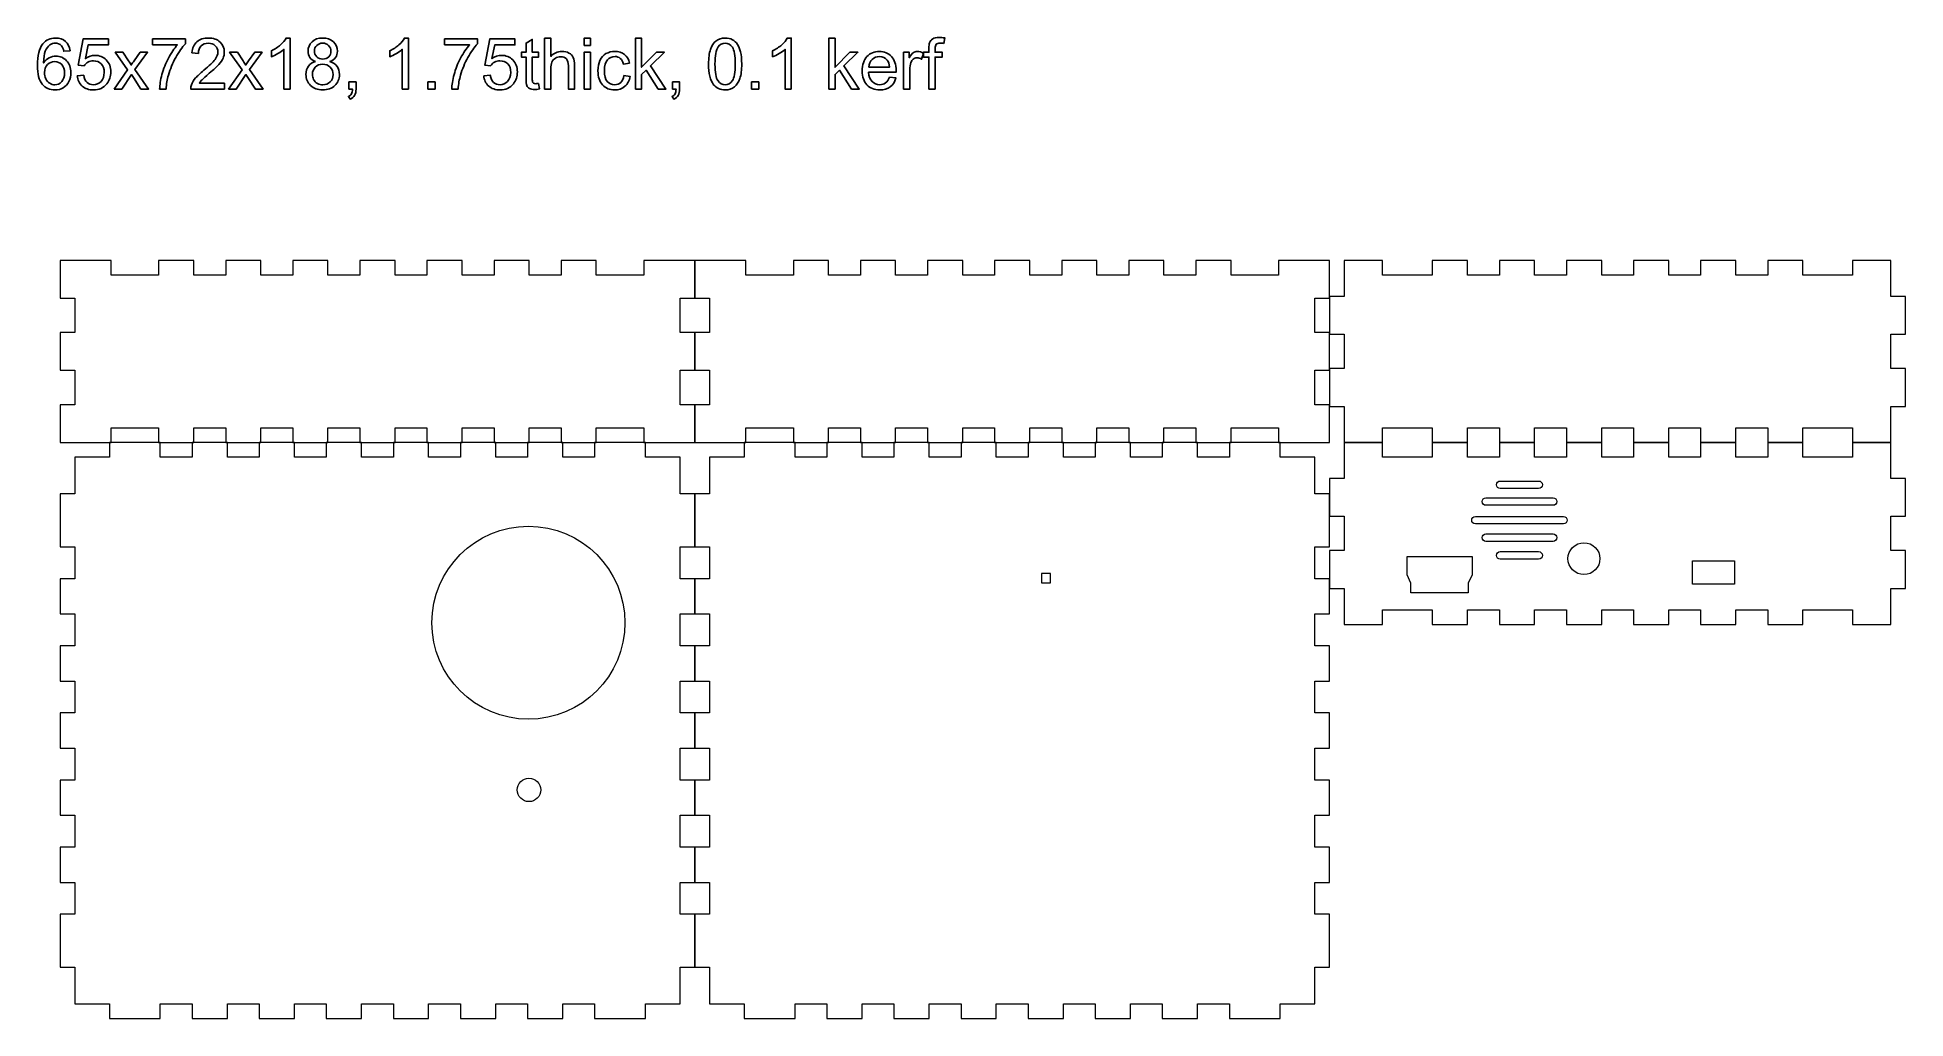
# Model space of a CAD drawing. Header units: inches. Extents: x -3.99 to 4.78, y 0.79 to 5.4.
import ezdxf

# ---------------------------------------------------------------- set-up
doc = ezdxf.new("R2010")
doc.units = ezdxf.units.IN
doc.header["$MEASUREMENT"] = 0
doc.layers.add('1.5mm', color=7, linetype='Continuous')
doc.layers.add('Layer 1', color=7, linetype='Continuous')

msp = doc.modelspace()

# ---------------------------------------------------------------- linework, layer by layer
at = {"layer": '1.5mm', "color": 250, "lineweight": 9}
msp.add_lwpolyline([(0.7274, 2.8389), (0.7694, 2.8389), (0.7694, 2.8827), (0.7274, 2.8827), (0.7274, 2.8389)], close=True, dxfattribs=at)
for centre, major_axis in [((-1.6816, 2.6523), (0, 0.453)), ((-1.6792, 1.8675), (0, 0.055))]:
    msp.add_ellipse(centre, major_axis=major_axis, ratio=1, dxfattribs=at)
at = {"layer": '1.5mm', "color": 250}
for points, knots in [([(-3.8342, 5.3375), (-3.8342, 5.3375), (-3.8633, 5.3352), (-3.8633, 5.3352), (-3.8633, 5.3352), (-3.8659, 5.3467), (-3.8696, 5.3551), (-3.8743, 5.3603), (-3.8743, 5.3603), (-3.8823, 5.3687), (-3.8921, 5.3728), (-3.9037, 5.3728), (-3.9037, 5.3728), (-3.913, 5.3728), (-3.9212, 5.3702), (-3.9282, 5.365), (-3.9282, 5.365), (-3.9374, 5.3583), (-3.9447, 5.3484), (-3.9501, 5.3356), (-3.9501, 5.3356), (-3.9553, 5.3227), (-3.9581, 5.3043), (-3.9583, 5.2804), (-3.9583, 5.2804), (-3.9513, 5.2911), (-3.9427, 5.2991), (-3.9324, 5.3043), (-3.9324, 5.3043), (-3.9223, 5.3095), (-3.9116, 5.3121), (-3.9004, 5.3121), (-3.9004, 5.3121), (-3.8808, 5.3121), (-3.8642, 5.3049), (-3.8505, 5.2906), (-3.8505, 5.2906), (-3.8368, 5.2762), (-3.8299, 5.2576), (-3.8299, 5.2348), (-3.8299, 5.2348), (-3.8299, 5.2198), (-3.8332, 5.2059), (-3.8396, 5.1931), (-3.8396, 5.1931), (-3.8461, 5.1802), (-3.8549, 5.1703), (-3.8662, 5.1635), (-3.8662, 5.1635), (-3.8775, 5.1567), (-3.8903, 5.1533), (-3.9046, 5.1533), (-3.9046, 5.1533), (-3.9291, 5.1533), (-3.9489, 5.1622), (-3.9643, 5.1802), (-3.9643, 5.1802), (-3.9798, 5.1982), (-3.9874, 5.2278), (-3.9874, 5.269), (-3.9874, 5.269), (-3.9874, 5.3151), (-3.9789, 5.3486), (-3.9619, 5.3696), (-3.9619, 5.3696), (-3.9471, 5.3878), (-3.9271, 5.3969), (-3.9018, 5.3969), (-3.9018, 5.3969), (-3.8831, 5.3969), (-3.8677, 5.3917), (-3.8557, 5.3811), (-3.8557, 5.3811), (-3.8437, 5.3706), (-3.8366, 5.3561), (-3.8342, 5.3375)], [0, 0, 0, 0, 0.05, 0.05, 0.05, 0.05, 0.1, 0.1, 0.1, 0.1, 0.15, 0.15, 0.15, 0.15, 0.2, 0.2, 0.2, 0.2, 0.25, 0.25, 0.25, 0.25, 0.3, 0.3, 0.3, 0.3, 0.35, 0.35, 0.35, 0.35, 0.4, 0.4, 0.4, 0.4, 0.45, 0.45, 0.45, 0.45, 0.5, 0.5, 0.5, 0.5, 0.55, 0.55, 0.55, 0.55, 0.6, 0.6, 0.6, 0.6, 0.65, 0.65, 0.65, 0.65, 0.7, 0.7, 0.7, 0.7, 0.75, 0.75, 0.75, 0.75, 0.8, 0.8, 0.8, 0.8, 0.85, 0.85, 0.85, 0.85, 0.9, 0.9, 0.9, 0.9, 1, 1, 1, 1]), ([(-3.8008, 5.2198), (-3.8008, 5.2198), (-3.77, 5.2224), (-3.77, 5.2224), (-3.77, 5.2224), (-3.7677, 5.2074), (-3.7624, 5.1962), (-3.7542, 5.1887), (-3.7542, 5.1887), (-3.7458, 5.1811), (-3.7358, 5.1773), (-3.7241, 5.1773), (-3.7241, 5.1773), (-3.71, 5.1773), (-3.6981, 5.1827), (-3.6883, 5.1933), (-3.6883, 5.1933), (-3.6786, 5.2039), (-3.6737, 5.2181), (-3.6737, 5.2356), (-3.6737, 5.2356), (-3.6737, 5.2523), (-3.6783, 5.2655), (-3.6877, 5.2752), (-3.6877, 5.2752), (-3.6971, 5.2848), (-3.7094, 5.2897), (-3.7246, 5.2897), (-3.7246, 5.2897), (-3.7341, 5.2897), (-3.7426, 5.2875), (-3.7502, 5.2832), (-3.7502, 5.2832), (-3.7578, 5.2789), (-3.7637, 5.2734), (-3.7681, 5.2666), (-3.7681, 5.2666), (-3.7681, 5.2666), (-3.7956, 5.2701), (-3.7956, 5.2701), (-3.7956, 5.2701), (-3.7956, 5.2701), (-3.7724, 5.3927), (-3.7724, 5.3927), (-3.7724, 5.3927), (-3.7724, 5.3927), (-3.6538, 5.3927), (-3.6538, 5.3927), (-3.6538, 5.3927), (-3.6538, 5.3927), (-3.6538, 5.3647), (-3.6538, 5.3647), (-3.6538, 5.3647), (-3.6538, 5.3647), (-3.749, 5.3647), (-3.749, 5.3647), (-3.749, 5.3647), (-3.749, 5.3647), (-3.7619, 5.3006), (-3.7619, 5.3006), (-3.7619, 5.3006), (-3.7476, 5.3106), (-3.7325, 5.3156), (-3.7168, 5.3156), (-3.7168, 5.3156), (-3.6959, 5.3156), (-3.6784, 5.3083), (-3.6641, 5.2939), (-3.6641, 5.2939), (-3.6497, 5.2794), (-3.6426, 5.2609), (-3.6426, 5.2382), (-3.6426, 5.2382), (-3.6426, 5.2166), (-3.6489, 5.1979), (-3.6614, 5.1822), (-3.6614, 5.1822), (-3.6768, 5.1629), (-3.6977, 5.1533), (-3.7241, 5.1533), (-3.7241, 5.1533), (-3.7458, 5.1533), (-3.7636, 5.1593), (-3.7773, 5.1715), (-3.7773, 5.1715), (-3.791, 5.1837), (-3.7988, 5.1998), (-3.8008, 5.2198)], [0, 0, 0, 0, 0.043478, 0.043478, 0.043478, 0.043478, 0.086957, 0.086957, 0.086957, 0.086957, 0.130435, 0.130435, 0.130435, 0.130435, 0.173913, 0.173913, 0.173913, 0.173913, 0.217391, 0.217391, 0.217391, 0.217391, 0.26087, 0.26087, 0.26087, 0.26087, 0.304348, 0.304348, 0.304348, 0.304348, 0.347826, 0.347826, 0.347826, 0.347826, 0.391304, 0.391304, 0.391304, 0.391304, 0.434783, 0.434783, 0.434783, 0.434783, 0.478261, 0.478261, 0.478261, 0.478261, 0.521739, 0.521739, 0.521739, 0.521739, 0.565217, 0.565217, 0.565217, 0.565217, 0.608696, 0.608696, 0.608696, 0.608696, 0.652174, 0.652174, 0.652174, 0.652174, 0.695652, 0.695652, 0.695652, 0.695652, 0.73913, 0.73913, 0.73913, 0.73913, 0.782609, 0.782609, 0.782609, 0.782609, 0.826087, 0.826087, 0.826087, 0.826087, 0.869565, 0.869565, 0.869565, 0.869565, 0.913043, 0.913043, 0.913043, 0.913043, 1, 1, 1, 1]), ([(-3.4468, 5.3647), (-3.4468, 5.3647), (-3.4468, 5.3928), (-3.4468, 5.3928), (-3.4468, 5.3928), (-3.4468, 5.3928), (-3.2923, 5.3928), (-3.2923, 5.3928), (-3.2923, 5.3928), (-3.2923, 5.3928), (-3.2923, 5.3701), (-3.2923, 5.3701), (-3.2923, 5.3701), (-3.3075, 5.3539), (-3.3226, 5.3324), (-3.3375, 5.3056), (-3.3375, 5.3056), (-3.3524, 5.2788), (-3.3639, 5.2512), (-3.3721, 5.2229), (-3.3721, 5.2229), (-3.3779, 5.2029), (-3.3817, 5.1811), (-3.3833, 5.1573), (-3.3833, 5.1573), (-3.3833, 5.1573), (-3.4134, 5.1573), (-3.4134, 5.1573), (-3.4134, 5.1573), (-3.4131, 5.1761), (-3.4094, 5.1988), (-3.4023, 5.2254), (-3.4023, 5.2254), (-3.3953, 5.2519), (-3.3852, 5.2776), (-3.372, 5.3023), (-3.372, 5.3023), (-3.3588, 5.3269), (-3.3448, 5.3478), (-3.3299, 5.3647), (-3.3299, 5.3647), (-3.3299, 5.3647), (-3.4468, 5.3647), (-3.4468, 5.3647)], [0, 0, 0, 0, 0.083333, 0.083333, 0.083333, 0.083333, 0.166667, 0.166667, 0.166667, 0.166667, 0.25, 0.25, 0.25, 0.25, 0.333333, 0.333333, 0.333333, 0.333333, 0.416667, 0.416667, 0.416667, 0.416667, 0.5, 0.5, 0.5, 0.5, 0.583333, 0.583333, 0.583333, 0.583333, 0.666667, 0.666667, 0.666667, 0.666667, 0.75, 0.75, 0.75, 0.75, 0.833333, 0.833333, 0.833333, 0.833333, 1, 1, 1, 1]), ([(-3.1093, 5.1855), (-3.1093, 5.1855), (-3.1093, 5.1573), (-3.1093, 5.1573), (-3.1093, 5.1573), (-3.1093, 5.1573), (-3.2671, 5.1573), (-3.2671, 5.1573), (-3.2671, 5.1573), (-3.2673, 5.1644), (-3.2662, 5.1712), (-3.2637, 5.1777), (-3.2637, 5.1777), (-3.2597, 5.1884), (-3.2532, 5.199), (-3.2444, 5.2094), (-3.2444, 5.2094), (-3.2355, 5.2198), (-3.2227, 5.2319), (-3.2061, 5.2456), (-3.2061, 5.2456), (-3.1801, 5.2668), (-3.1626, 5.2837), (-3.1534, 5.2961), (-3.1534, 5.2961), (-3.1443, 5.3085), (-3.1398, 5.3203), (-3.1398, 5.3313), (-3.1398, 5.3313), (-3.1398, 5.3429), (-3.1439, 5.3527), (-3.1522, 5.3607), (-3.1522, 5.3607), (-3.1606, 5.3687), (-3.1714, 5.3727), (-3.1847, 5.3727), (-3.1847, 5.3727), (-3.1988, 5.3727), (-3.2101, 5.3684), (-3.2186, 5.3599), (-3.2186, 5.3599), (-3.2271, 5.3515), (-3.2313, 5.3398), (-3.2314, 5.3248), (-3.2314, 5.3248), (-3.2314, 5.3248), (-3.2616, 5.3279), (-3.2616, 5.3279), (-3.2616, 5.3279), (-3.2595, 5.3504), (-3.2517, 5.3675), (-3.2383, 5.3793), (-3.2383, 5.3793), (-3.2248, 5.3911), (-3.2067, 5.3969), (-3.1841, 5.3969), (-3.1841, 5.3969), (-3.1612, 5.3969), (-3.1431, 5.3906), (-3.1297, 5.3779), (-3.1297, 5.3779), (-3.1163, 5.3652), (-3.1097, 5.3494), (-3.1097, 5.3307), (-3.1097, 5.3307), (-3.1097, 5.3211), (-3.1116, 5.3117), (-3.1156, 5.3025), (-3.1156, 5.3025), (-3.1194, 5.2933), (-3.1259, 5.2836), (-3.135, 5.2734), (-3.135, 5.2734), (-3.1441, 5.2632), (-3.1591, 5.2492), (-3.1802, 5.2314), (-3.1802, 5.2314), (-3.1977, 5.2166), (-3.209, 5.2066), (-3.214, 5.2013), (-3.214, 5.2013), (-3.219, 5.1961), (-3.2231, 5.1908), (-3.2264, 5.1855), (-3.2264, 5.1855), (-3.2264, 5.1855), (-3.1093, 5.1855), (-3.1093, 5.1855)], [0, 0, 0, 0, 0.043478, 0.043478, 0.043478, 0.043478, 0.086957, 0.086957, 0.086957, 0.086957, 0.130435, 0.130435, 0.130435, 0.130435, 0.173913, 0.173913, 0.173913, 0.173913, 0.217391, 0.217391, 0.217391, 0.217391, 0.26087, 0.26087, 0.26087, 0.26087, 0.304348, 0.304348, 0.304348, 0.304348, 0.347826, 0.347826, 0.347826, 0.347826, 0.391304, 0.391304, 0.391304, 0.391304, 0.434783, 0.434783, 0.434783, 0.434783, 0.478261, 0.478261, 0.478261, 0.478261, 0.521739, 0.521739, 0.521739, 0.521739, 0.565217, 0.565217, 0.565217, 0.565217, 0.608696, 0.608696, 0.608696, 0.608696, 0.652174, 0.652174, 0.652174, 0.652174, 0.695652, 0.695652, 0.695652, 0.695652, 0.73913, 0.73913, 0.73913, 0.73913, 0.782609, 0.782609, 0.782609, 0.782609, 0.826087, 0.826087, 0.826087, 0.826087, 0.869565, 0.869565, 0.869565, 0.869565, 0.913043, 0.913043, 0.913043, 0.913043, 1, 1, 1, 1]), ([(-2.8009, 5.1573), (-2.8009, 5.1573), (-2.8302, 5.1573), (-2.8302, 5.1573), (-2.8302, 5.1573), (-2.8302, 5.1573), (-2.8302, 5.344), (-2.8302, 5.344), (-2.8302, 5.344), (-2.8373, 5.3373), (-2.8465, 5.3306), (-2.8579, 5.3238), (-2.8579, 5.3238), (-2.8694, 5.3171), (-2.8797, 5.3121), (-2.8888, 5.3087), (-2.8888, 5.3087), (-2.8888, 5.3087), (-2.8888, 5.337), (-2.8888, 5.337), (-2.8888, 5.337), (-2.8724, 5.3447), (-2.8581, 5.3541), (-2.8458, 5.365), (-2.8458, 5.365), (-2.8336, 5.376), (-2.8249, 5.3866), (-2.8198, 5.3969), (-2.8198, 5.3969), (-2.8198, 5.3969), (-2.8009, 5.3969), (-2.8009, 5.3969), (-2.8009, 5.3969), (-2.8009, 5.3969), (-2.8009, 5.1573), (-2.8009, 5.1573)], [0, 0, 0, 0, 0.1, 0.1, 0.1, 0.1, 0.2, 0.2, 0.2, 0.2, 0.3, 0.3, 0.3, 0.3, 0.4, 0.4, 0.4, 0.4, 0.5, 0.5, 0.5, 0.5, 0.6, 0.6, 0.6, 0.6, 0.7, 0.7, 0.7, 0.7, 0.8, 0.8, 0.8, 0.8, 1, 1, 1, 1]), ([(-2.6808, 5.2867), (-2.6929, 5.2912), (-2.7019, 5.2975), (-2.7078, 5.3058), (-2.7078, 5.3058), (-2.7137, 5.314), (-2.7166, 5.3239), (-2.7166, 5.3354), (-2.7166, 5.3354), (-2.7166, 5.3528), (-2.7104, 5.3673), (-2.6979, 5.3792), (-2.6979, 5.3792), (-2.6854, 5.391), (-2.6688, 5.3969), (-2.6481, 5.3969), (-2.6481, 5.3969), (-2.6273, 5.3969), (-2.6105, 5.3909), (-2.5978, 5.3788), (-2.5978, 5.3788), (-2.5851, 5.3667), (-2.5788, 5.3519), (-2.5788, 5.3346), (-2.5788, 5.3346), (-2.5788, 5.3235), (-2.5817, 5.3139), (-2.5874, 5.3057), (-2.5874, 5.3057), (-2.5933, 5.2975), (-2.602, 5.2912), (-2.6139, 5.2867), (-2.6139, 5.2867), (-2.5993, 5.2819), (-2.5881, 5.2743), (-2.5804, 5.2636), (-2.5804, 5.2636), (-2.5728, 5.253), (-2.569, 5.2403), (-2.569, 5.2256), (-2.569, 5.2256), (-2.569, 5.2051), (-2.5762, 5.188), (-2.5906, 5.1741), (-2.5906, 5.1741), (-2.605, 5.1602), (-2.624, 5.1533), (-2.6476, 5.1533), (-2.6476, 5.1533), (-2.6712, 5.1533), (-2.6901, 5.1602), (-2.7045, 5.1742), (-2.7045, 5.1742), (-2.719, 5.1881), (-2.7262, 5.2055), (-2.7262, 5.2263), (-2.7262, 5.2263), (-2.7262, 5.2418), (-2.7223, 5.2548), (-2.7144, 5.2653), (-2.7144, 5.2653), (-2.7065, 5.2758), (-2.6953, 5.2829), (-2.6808, 5.2867)], [0, 0, 0, 0, 0.058824, 0.058824, 0.058824, 0.058824, 0.117647, 0.117647, 0.117647, 0.117647, 0.176471, 0.176471, 0.176471, 0.176471, 0.235294, 0.235294, 0.235294, 0.235294, 0.294118, 0.294118, 0.294118, 0.294118, 0.352941, 0.352941, 0.352941, 0.352941, 0.411765, 0.411765, 0.411765, 0.411765, 0.470588, 0.470588, 0.470588, 0.470588, 0.529412, 0.529412, 0.529412, 0.529412, 0.588235, 0.588235, 0.588235, 0.588235, 0.647059, 0.647059, 0.647059, 0.647059, 0.705882, 0.705882, 0.705882, 0.705882, 0.764706, 0.764706, 0.764706, 0.764706, 0.823529, 0.823529, 0.823529, 0.823529, 0.882353, 0.882353, 0.882353, 0.882353, 1, 1, 1, 1]), ([(-2.6867, 5.3364), (-2.6867, 5.3251), (-2.683, 5.3159), (-2.6758, 5.3087), (-2.6758, 5.3087), (-2.6685, 5.3016), (-2.659, 5.2979), (-2.6474, 5.2979), (-2.6474, 5.2979), (-2.6362, 5.2979), (-2.6269, 5.3015), (-2.6197, 5.3086), (-2.6197, 5.3086), (-2.6124, 5.3157), (-2.6089, 5.3244), (-2.6089, 5.3347), (-2.6089, 5.3347), (-2.6089, 5.3455), (-2.6125, 5.3545), (-2.62, 5.3618), (-2.62, 5.3618), (-2.6274, 5.3692), (-2.6367, 5.3728), (-2.6478, 5.3728), (-2.6478, 5.3728), (-2.6589, 5.3728), (-2.6682, 5.3692), (-2.6756, 5.3621), (-2.6756, 5.3621), (-2.683, 5.3549), (-2.6867, 5.3463), (-2.6867, 5.3364)], [0, 0, 0, 0, 0.111111, 0.111111, 0.111111, 0.111111, 0.222222, 0.222222, 0.222222, 0.222222, 0.333333, 0.333333, 0.333333, 0.333333, 0.444444, 0.444444, 0.444444, 0.444444, 0.555556, 0.555556, 0.555556, 0.555556, 0.666667, 0.666667, 0.666667, 0.666667, 0.777778, 0.777778, 0.777778, 0.777778, 1, 1, 1, 1]), ([(-2.2449, 5.1573), (-2.2449, 5.1573), (-2.2742, 5.1573), (-2.2742, 5.1573), (-2.2742, 5.1573), (-2.2742, 5.1573), (-2.2742, 5.344), (-2.2742, 5.344), (-2.2742, 5.344), (-2.2813, 5.3373), (-2.2905, 5.3306), (-2.3019, 5.3238), (-2.3019, 5.3238), (-2.3134, 5.3171), (-2.3237, 5.3121), (-2.3328, 5.3087), (-2.3328, 5.3087), (-2.3328, 5.3087), (-2.3328, 5.337), (-2.3328, 5.337), (-2.3328, 5.337), (-2.3164, 5.3447), (-2.3021, 5.3541), (-2.2898, 5.365), (-2.2898, 5.365), (-2.2776, 5.376), (-2.2689, 5.3866), (-2.2638, 5.3969), (-2.2638, 5.3969), (-2.2638, 5.3969), (-2.2449, 5.3969), (-2.2449, 5.3969), (-2.2449, 5.3969), (-2.2449, 5.3969), (-2.2449, 5.1573), (-2.2449, 5.1573)], [0, 0, 0, 0, 0.1, 0.1, 0.1, 0.1, 0.2, 0.2, 0.2, 0.2, 0.3, 0.3, 0.3, 0.3, 0.4, 0.4, 0.4, 0.4, 0.5, 0.5, 0.5, 0.5, 0.6, 0.6, 0.6, 0.6, 0.7, 0.7, 0.7, 0.7, 0.8, 0.8, 0.8, 0.8, 1, 1, 1, 1]), ([(-2.0753, 5.3647), (-2.0753, 5.3647), (-2.0753, 5.3928), (-2.0753, 5.3928), (-2.0753, 5.3928), (-2.0753, 5.3928), (-1.9209, 5.3928), (-1.9209, 5.3928), (-1.9209, 5.3928), (-1.9209, 5.3928), (-1.9209, 5.3701), (-1.9209, 5.3701), (-1.9209, 5.3701), (-1.936, 5.3539), (-1.9511, 5.3324), (-1.966, 5.3056), (-1.966, 5.3056), (-1.9809, 5.2788), (-1.9925, 5.2512), (-2.0006, 5.2229), (-2.0006, 5.2229), (-2.0065, 5.2029), (-2.0102, 5.1811), (-2.0118, 5.1573), (-2.0118, 5.1573), (-2.0118, 5.1573), (-2.0419, 5.1573), (-2.0419, 5.1573), (-2.0419, 5.1573), (-2.0416, 5.1761), (-2.0379, 5.1988), (-2.0309, 5.2254), (-2.0309, 5.2254), (-2.0238, 5.2519), (-2.0137, 5.2776), (-2.0005, 5.3023), (-2.0005, 5.3023), (-1.9873, 5.3269), (-1.9733, 5.3478), (-1.9584, 5.3647), (-1.9584, 5.3647), (-1.9584, 5.3647), (-2.0753, 5.3647), (-2.0753, 5.3647)], [0, 0, 0, 0, 0.083333, 0.083333, 0.083333, 0.083333, 0.166667, 0.166667, 0.166667, 0.166667, 0.25, 0.25, 0.25, 0.25, 0.333333, 0.333333, 0.333333, 0.333333, 0.416667, 0.416667, 0.416667, 0.416667, 0.5, 0.5, 0.5, 0.5, 0.583333, 0.583333, 0.583333, 0.583333, 0.666667, 0.666667, 0.666667, 0.666667, 0.75, 0.75, 0.75, 0.75, 0.833333, 0.833333, 0.833333, 0.833333, 1, 1, 1, 1]), ([(-1.8919, 5.2198), (-1.8919, 5.2198), (-1.8611, 5.2224), (-1.8611, 5.2224), (-1.8611, 5.2224), (-1.8588, 5.2074), (-1.8535, 5.1962), (-1.8453, 5.1887), (-1.8453, 5.1887), (-1.8369, 5.1811), (-1.8269, 5.1773), (-1.8152, 5.1773), (-1.8152, 5.1773), (-1.8011, 5.1773), (-1.7892, 5.1827), (-1.7794, 5.1933), (-1.7794, 5.1933), (-1.7697, 5.2039), (-1.7648, 5.2181), (-1.7648, 5.2356), (-1.7648, 5.2356), (-1.7648, 5.2523), (-1.7694, 5.2655), (-1.7788, 5.2752), (-1.7788, 5.2752), (-1.7882, 5.2848), (-1.8005, 5.2897), (-1.8157, 5.2897), (-1.8157, 5.2897), (-1.8252, 5.2897), (-1.8337, 5.2875), (-1.8413, 5.2832), (-1.8413, 5.2832), (-1.8489, 5.2789), (-1.8548, 5.2734), (-1.8592, 5.2666), (-1.8592, 5.2666), (-1.8592, 5.2666), (-1.8867, 5.2701), (-1.8867, 5.2701), (-1.8867, 5.2701), (-1.8867, 5.2701), (-1.8635, 5.3927), (-1.8635, 5.3927), (-1.8635, 5.3927), (-1.8635, 5.3927), (-1.7449, 5.3927), (-1.7449, 5.3927), (-1.7449, 5.3927), (-1.7449, 5.3927), (-1.7449, 5.3647), (-1.7449, 5.3647), (-1.7449, 5.3647), (-1.7449, 5.3647), (-1.8401, 5.3647), (-1.8401, 5.3647), (-1.8401, 5.3647), (-1.8401, 5.3647), (-1.853, 5.3006), (-1.853, 5.3006), (-1.853, 5.3006), (-1.8387, 5.3106), (-1.8236, 5.3156), (-1.8079, 5.3156), (-1.8079, 5.3156), (-1.787, 5.3156), (-1.7695, 5.3083), (-1.7552, 5.2939), (-1.7552, 5.2939), (-1.7408, 5.2794), (-1.7337, 5.2609), (-1.7337, 5.2382), (-1.7337, 5.2382), (-1.7337, 5.2166), (-1.74, 5.1979), (-1.7525, 5.1822), (-1.7525, 5.1822), (-1.7679, 5.1629), (-1.7888, 5.1533), (-1.8152, 5.1533), (-1.8152, 5.1533), (-1.8369, 5.1533), (-1.8547, 5.1593), (-1.8684, 5.1715), (-1.8684, 5.1715), (-1.8821, 5.1837), (-1.8899, 5.1998), (-1.8919, 5.2198)], [0, 0, 0, 0, 0.043478, 0.043478, 0.043478, 0.043478, 0.086957, 0.086957, 0.086957, 0.086957, 0.130435, 0.130435, 0.130435, 0.130435, 0.173913, 0.173913, 0.173913, 0.173913, 0.217391, 0.217391, 0.217391, 0.217391, 0.26087, 0.26087, 0.26087, 0.26087, 0.304348, 0.304348, 0.304348, 0.304348, 0.347826, 0.347826, 0.347826, 0.347826, 0.391304, 0.391304, 0.391304, 0.391304, 0.434783, 0.434783, 0.434783, 0.434783, 0.478261, 0.478261, 0.478261, 0.478261, 0.521739, 0.521739, 0.521739, 0.521739, 0.565217, 0.565217, 0.565217, 0.565217, 0.608696, 0.608696, 0.608696, 0.608696, 0.652174, 0.652174, 0.652174, 0.652174, 0.695652, 0.695652, 0.695652, 0.695652, 0.73913, 0.73913, 0.73913, 0.73913, 0.782609, 0.782609, 0.782609, 0.782609, 0.826087, 0.826087, 0.826087, 0.826087, 0.869565, 0.869565, 0.869565, 0.869565, 0.913043, 0.913043, 0.913043, 0.913043, 1, 1, 1, 1]), ([(-1.6344, 5.1836), (-1.6344, 5.1836), (-1.6302, 5.1577), (-1.6302, 5.1577), (-1.6302, 5.1577), (-1.6384, 5.1559), (-1.6458, 5.1551), (-1.6523, 5.1551), (-1.6523, 5.1551), (-1.6629, 5.1551), (-1.6712, 5.1567), (-1.677, 5.1601), (-1.677, 5.1601), (-1.6829, 5.1634), (-1.687, 5.1679), (-1.6894, 5.1734), (-1.6894, 5.1734), (-1.6918, 5.1788), (-1.693, 5.1904), (-1.693, 5.2079), (-1.693, 5.2079), (-1.693, 5.2079), (-1.693, 5.3074), (-1.693, 5.3074), (-1.693, 5.3074), (-1.693, 5.3074), (-1.7145, 5.3074), (-1.7145, 5.3074), (-1.7145, 5.3074), (-1.7145, 5.3074), (-1.7145, 5.3302), (-1.7145, 5.3302), (-1.7145, 5.3302), (-1.7145, 5.3302), (-1.693, 5.3302), (-1.693, 5.3302), (-1.693, 5.3302), (-1.693, 5.3302), (-1.693, 5.373), (-1.693, 5.373), (-1.693, 5.373), (-1.693, 5.373), (-1.6638, 5.3906), (-1.6638, 5.3906), (-1.6638, 5.3906), (-1.6638, 5.3906), (-1.6638, 5.3302), (-1.6638, 5.3302), (-1.6638, 5.3302), (-1.6638, 5.3302), (-1.6344, 5.3302), (-1.6344, 5.3302), (-1.6344, 5.3302), (-1.6344, 5.3302), (-1.6344, 5.3074), (-1.6344, 5.3074), (-1.6344, 5.3074), (-1.6344, 5.3074), (-1.6638, 5.3074), (-1.6638, 5.3074), (-1.6638, 5.3074), (-1.6638, 5.3074), (-1.6638, 5.2063), (-1.6638, 5.2063), (-1.6638, 5.2063), (-1.6638, 5.1979), (-1.6633, 5.1926), (-1.6623, 5.1902), (-1.6623, 5.1902), (-1.6613, 5.1878), (-1.6596, 5.1859), (-1.6573, 5.1845), (-1.6573, 5.1845), (-1.6549, 5.1831), (-1.6516, 5.1824), (-1.6473, 5.1824), (-1.6473, 5.1824), (-1.644, 5.1824), (-1.6397, 5.1828), (-1.6344, 5.1836)], [0, 0, 0, 0, 0.047619, 0.047619, 0.047619, 0.047619, 0.095238, 0.095238, 0.095238, 0.095238, 0.142857, 0.142857, 0.142857, 0.142857, 0.190476, 0.190476, 0.190476, 0.190476, 0.238095, 0.238095, 0.238095, 0.238095, 0.285714, 0.285714, 0.285714, 0.285714, 0.333333, 0.333333, 0.333333, 0.333333, 0.380952, 0.380952, 0.380952, 0.380952, 0.428571, 0.428571, 0.428571, 0.428571, 0.47619, 0.47619, 0.47619, 0.47619, 0.52381, 0.52381, 0.52381, 0.52381, 0.571429, 0.571429, 0.571429, 0.571429, 0.619048, 0.619048, 0.619048, 0.619048, 0.666667, 0.666667, 0.666667, 0.666667, 0.714286, 0.714286, 0.714286, 0.714286, 0.761905, 0.761905, 0.761905, 0.761905, 0.809524, 0.809524, 0.809524, 0.809524, 0.857143, 0.857143, 0.857143, 0.857143, 0.904762, 0.904762, 0.904762, 0.904762, 1, 1, 1, 1]), ([(-1.6057, 5.1573), (-1.6057, 5.1573), (-1.6057, 5.3959), (-1.6057, 5.3959), (-1.6057, 5.3959), (-1.6057, 5.3959), (-1.5764, 5.3959), (-1.5764, 5.3959), (-1.5764, 5.3959), (-1.5764, 5.3959), (-1.5764, 5.3103), (-1.5764, 5.3103), (-1.5764, 5.3103), (-1.5628, 5.3262), (-1.5455, 5.3341), (-1.5247, 5.3341), (-1.5247, 5.3341), (-1.5119, 5.3341), (-1.5008, 5.3316), (-1.4913, 5.3265), (-1.4913, 5.3265), (-1.4819, 5.3215), (-1.4751, 5.3145), (-1.471, 5.3056), (-1.471, 5.3056), (-1.467, 5.2967), (-1.4649, 5.2838), (-1.4649, 5.2669), (-1.4649, 5.2669), (-1.4649, 5.2669), (-1.4649, 5.1573), (-1.4649, 5.1573), (-1.4649, 5.1573), (-1.4649, 5.1573), (-1.4943, 5.1573), (-1.4943, 5.1573), (-1.4943, 5.1573), (-1.4943, 5.1573), (-1.4943, 5.2669), (-1.4943, 5.2669), (-1.4943, 5.2669), (-1.4943, 5.2815), (-1.4974, 5.2922), (-1.5038, 5.2988), (-1.5038, 5.2988), (-1.5101, 5.3055), (-1.5191, 5.3089), (-1.5307, 5.3089), (-1.5307, 5.3089), (-1.5394, 5.3089), (-1.5475, 5.3066), (-1.5552, 5.3021), (-1.5552, 5.3021), (-1.5629, 5.2976), (-1.5683, 5.2915), (-1.5715, 5.2838), (-1.5715, 5.2838), (-1.5748, 5.2761), (-1.5764, 5.2654), (-1.5764, 5.2519), (-1.5764, 5.2519), (-1.5764, 5.2519), (-1.5764, 5.1573), (-1.5764, 5.1573), (-1.5764, 5.1573), (-1.5764, 5.1573), (-1.6057, 5.1573), (-1.6057, 5.1573)], [0, 0, 0, 0, 0.055556, 0.055556, 0.055556, 0.055556, 0.111111, 0.111111, 0.111111, 0.111111, 0.166667, 0.166667, 0.166667, 0.166667, 0.222222, 0.222222, 0.222222, 0.222222, 0.277778, 0.277778, 0.277778, 0.277778, 0.333333, 0.333333, 0.333333, 0.333333, 0.388889, 0.388889, 0.388889, 0.388889, 0.444444, 0.444444, 0.444444, 0.444444, 0.5, 0.5, 0.5, 0.5, 0.555556, 0.555556, 0.555556, 0.555556, 0.611111, 0.611111, 0.611111, 0.611111, 0.666667, 0.666667, 0.666667, 0.666667, 0.722222, 0.722222, 0.722222, 0.722222, 0.777778, 0.777778, 0.777778, 0.777778, 0.833333, 0.833333, 0.833333, 0.833333, 0.888889, 0.888889, 0.888889, 0.888889, 1, 1, 1, 1]), ([(-1.4202, 5.3622), (-1.4202, 5.3622), (-1.4202, 5.3959), (-1.4202, 5.3959), (-1.4202, 5.3959), (-1.4202, 5.3959), (-1.3909, 5.3959), (-1.3909, 5.3959), (-1.3909, 5.3959), (-1.3909, 5.3959), (-1.3909, 5.3622), (-1.3909, 5.3622), (-1.3909, 5.3622), (-1.3909, 5.3622), (-1.4202, 5.3622), (-1.4202, 5.3622)], [0, 0, 0, 0, 0.2, 0.2, 0.2, 0.2, 0.4, 0.4, 0.4, 0.4, 0.6, 0.6, 0.6, 0.6, 1, 1, 1, 1]), ([(-1.1795, 5.1573), (-1.1795, 5.1573), (-1.1795, 5.3959), (-1.1795, 5.3959), (-1.1795, 5.3959), (-1.1795, 5.3959), (-1.1502, 5.3959), (-1.1502, 5.3959), (-1.1502, 5.3959), (-1.1502, 5.3959), (-1.1502, 5.2599), (-1.1502, 5.2599), (-1.1502, 5.2599), (-1.1502, 5.2599), (-1.0808, 5.3302), (-1.0808, 5.3302), (-1.0808, 5.3302), (-1.0808, 5.3302), (-1.0429, 5.3302), (-1.0429, 5.3302), (-1.0429, 5.3302), (-1.0429, 5.3302), (-1.109, 5.2661), (-1.109, 5.2661), (-1.109, 5.2661), (-1.109, 5.2661), (-1.0362, 5.1573), (-1.0362, 5.1573), (-1.0362, 5.1573), (-1.0362, 5.1573), (-1.0724, 5.1573), (-1.0724, 5.1573), (-1.0724, 5.1573), (-1.0724, 5.1573), (-1.1295, 5.2457), (-1.1295, 5.2457), (-1.1295, 5.2457), (-1.1295, 5.2457), (-1.1502, 5.2258), (-1.1502, 5.2258), (-1.1502, 5.2258), (-1.1502, 5.2258), (-1.1502, 5.1573), (-1.1502, 5.1573), (-1.1502, 5.1573), (-1.1502, 5.1573), (-1.1795, 5.1573), (-1.1795, 5.1573)], [0, 0, 0, 0, 0.076923, 0.076923, 0.076923, 0.076923, 0.153846, 0.153846, 0.153846, 0.153846, 0.230769, 0.230769, 0.230769, 0.230769, 0.307692, 0.307692, 0.307692, 0.307692, 0.384615, 0.384615, 0.384615, 0.384615, 0.461538, 0.461538, 0.461538, 0.461538, 0.538462, 0.538462, 0.538462, 0.538462, 0.615385, 0.615385, 0.615385, 0.615385, 0.692308, 0.692308, 0.692308, 0.692308, 0.769231, 0.769231, 0.769231, 0.769231, 0.846154, 0.846154, 0.846154, 0.846154, 1, 1, 1, 1]), ([(-0.8359, 5.275), (-0.8359, 5.3032), (-0.833, 5.3259), (-0.8272, 5.3431), (-0.8272, 5.3431), (-0.8214, 5.3603), (-0.8127, 5.3736), (-0.8013, 5.3829), (-0.8013, 5.3829), (-0.7898, 5.3923), (-0.7754, 5.3969), (-0.7581, 5.3969), (-0.7581, 5.3969), (-0.7453, 5.3969), (-0.734, 5.3943), (-0.7244, 5.3892), (-0.7244, 5.3892), (-0.7147, 5.3841), (-0.7068, 5.3766), (-0.7004, 5.3669), (-0.7004, 5.3669), (-0.6942, 5.3572), (-0.6892, 5.3453), (-0.6857, 5.3314), (-0.6857, 5.3314), (-0.682, 5.3174), (-0.6803, 5.2987), (-0.6803, 5.275), (-0.6803, 5.275), (-0.6803, 5.247), (-0.6832, 5.2244), (-0.6889, 5.2072), (-0.6889, 5.2072), (-0.6947, 5.19), (-0.7033, 5.1767), (-0.7147, 5.1673), (-0.7147, 5.1673), (-0.7262, 5.1579), (-0.7406, 5.1533), (-0.7581, 5.1533), (-0.7581, 5.1533), (-0.7811, 5.1533), (-0.7992, 5.1615), (-0.8123, 5.178), (-0.8123, 5.178), (-0.828, 5.1978), (-0.8359, 5.2302), (-0.8359, 5.275)], [0, 0, 0, 0, 0.076923, 0.076923, 0.076923, 0.076923, 0.153846, 0.153846, 0.153846, 0.153846, 0.230769, 0.230769, 0.230769, 0.230769, 0.307692, 0.307692, 0.307692, 0.307692, 0.384615, 0.384615, 0.384615, 0.384615, 0.461538, 0.461538, 0.461538, 0.461538, 0.538462, 0.538462, 0.538462, 0.538462, 0.615385, 0.615385, 0.615385, 0.615385, 0.692308, 0.692308, 0.692308, 0.692308, 0.769231, 0.769231, 0.769231, 0.769231, 0.846154, 0.846154, 0.846154, 0.846154, 1, 1, 1, 1]), ([(-0.8058, 5.275), (-0.8058, 5.2358), (-0.8012, 5.2098), (-0.792, 5.1968), (-0.792, 5.1968), (-0.7828, 5.1838), (-0.7715, 5.1773), (-0.7581, 5.1773), (-0.7581, 5.1773), (-0.7446, 5.1773), (-0.7333, 5.1839), (-0.7242, 5.1969), (-0.7242, 5.1969), (-0.715, 5.2099), (-0.7104, 5.2359), (-0.7104, 5.275), (-0.7104, 5.275), (-0.7104, 5.3143), (-0.715, 5.3404), (-0.7242, 5.3533), (-0.7242, 5.3533), (-0.7333, 5.3662), (-0.7447, 5.3727), (-0.7584, 5.3727), (-0.7584, 5.3727), (-0.7719, 5.3727), (-0.7826, 5.3669), (-0.7907, 5.3556), (-0.7907, 5.3556), (-0.8007, 5.3411), (-0.8058, 5.3142), (-0.8058, 5.275)], [0, 0, 0, 0, 0.111111, 0.111111, 0.111111, 0.111111, 0.222222, 0.222222, 0.222222, 0.222222, 0.333333, 0.333333, 0.333333, 0.333333, 0.444444, 0.444444, 0.444444, 0.444444, 0.555556, 0.555556, 0.555556, 0.555556, 0.666667, 0.666667, 0.666667, 0.666667, 0.777778, 0.777778, 0.777778, 0.777778, 1, 1, 1, 1]), ([(-0.4475, 5.1573), (-0.4475, 5.1573), (-0.4768, 5.1573), (-0.4768, 5.1573), (-0.4768, 5.1573), (-0.4768, 5.1573), (-0.4768, 5.344), (-0.4768, 5.344), (-0.4768, 5.344), (-0.4839, 5.3373), (-0.4931, 5.3306), (-0.5045, 5.3238), (-0.5045, 5.3238), (-0.516, 5.3171), (-0.5263, 5.3121), (-0.5354, 5.3087), (-0.5354, 5.3087), (-0.5354, 5.3087), (-0.5354, 5.337), (-0.5354, 5.337), (-0.5354, 5.337), (-0.519, 5.3447), (-0.5047, 5.3541), (-0.4924, 5.365), (-0.4924, 5.365), (-0.4802, 5.376), (-0.4715, 5.3866), (-0.4664, 5.3969), (-0.4664, 5.3969), (-0.4664, 5.3969), (-0.4475, 5.3969), (-0.4475, 5.3969), (-0.4475, 5.3969), (-0.4475, 5.3969), (-0.4475, 5.1573), (-0.4475, 5.1573)], [0, 0, 0, 0, 0.1, 0.1, 0.1, 0.1, 0.2, 0.2, 0.2, 0.2, 0.3, 0.3, 0.3, 0.3, 0.4, 0.4, 0.4, 0.4, 0.5, 0.5, 0.5, 0.5, 0.6, 0.6, 0.6, 0.6, 0.7, 0.7, 0.7, 0.7, 0.8, 0.8, 0.8, 0.8, 1, 1, 1, 1]), ([(-0.2716, 5.1573), (-0.2716, 5.1573), (-0.2716, 5.3959), (-0.2716, 5.3959), (-0.2716, 5.3959), (-0.2716, 5.3959), (-0.2423, 5.3959), (-0.2423, 5.3959), (-0.2423, 5.3959), (-0.2423, 5.3959), (-0.2423, 5.2599), (-0.2423, 5.2599), (-0.2423, 5.2599), (-0.2423, 5.2599), (-0.1729, 5.3302), (-0.1729, 5.3302), (-0.1729, 5.3302), (-0.1729, 5.3302), (-0.135, 5.3302), (-0.135, 5.3302), (-0.135, 5.3302), (-0.135, 5.3302), (-0.2011, 5.2661), (-0.2011, 5.2661), (-0.2011, 5.2661), (-0.2011, 5.2661), (-0.1283, 5.1573), (-0.1283, 5.1573), (-0.1283, 5.1573), (-0.1283, 5.1573), (-0.1645, 5.1573), (-0.1645, 5.1573), (-0.1645, 5.1573), (-0.1645, 5.1573), (-0.2216, 5.2457), (-0.2216, 5.2457), (-0.2216, 5.2457), (-0.2216, 5.2457), (-0.2423, 5.2258), (-0.2423, 5.2258), (-0.2423, 5.2258), (-0.2423, 5.2258), (-0.2423, 5.1573), (-0.2423, 5.1573), (-0.2423, 5.1573), (-0.2423, 5.1573), (-0.2716, 5.1573), (-0.2716, 5.1573)], [0, 0, 0, 0, 0.076923, 0.076923, 0.076923, 0.076923, 0.153846, 0.153846, 0.153846, 0.153846, 0.230769, 0.230769, 0.230769, 0.230769, 0.307692, 0.307692, 0.307692, 0.307692, 0.384615, 0.384615, 0.384615, 0.384615, 0.461538, 0.461538, 0.461538, 0.461538, 0.538462, 0.538462, 0.538462, 0.538462, 0.615385, 0.615385, 0.615385, 0.615385, 0.692308, 0.692308, 0.692308, 0.692308, 0.769231, 0.769231, 0.769231, 0.769231, 0.846154, 0.846154, 0.846154, 0.846154, 1, 1, 1, 1]), ([(0.1983, 5.1573), (0.1983, 5.1573), (0.1983, 5.3074), (0.1983, 5.3074), (0.1983, 5.3074), (0.1983, 5.3074), (0.1725, 5.3074), (0.1725, 5.3074), (0.1725, 5.3074), (0.1725, 5.3074), (0.1725, 5.3302), (0.1725, 5.3302), (0.1725, 5.3302), (0.1725, 5.3302), (0.1983, 5.3302), (0.1983, 5.3302), (0.1983, 5.3302), (0.1983, 5.3302), (0.1983, 5.3486), (0.1983, 5.3486), (0.1983, 5.3486), (0.1983, 5.3602), (0.1994, 5.3688), (0.2014, 5.3744), (0.2014, 5.3744), (0.2042, 5.3821), (0.2092, 5.3882), (0.2163, 5.3929), (0.2163, 5.3929), (0.2234, 5.3977), (0.2334, 5.4), (0.2462, 5.4), (0.2462, 5.4), (0.2544, 5.4), (0.2635, 5.3991), (0.2735, 5.3971), (0.2735, 5.3971), (0.2735, 5.3971), (0.2691, 5.3715), (0.2691, 5.3715), (0.2691, 5.3715), (0.2631, 5.3726), (0.2573, 5.3732), (0.2519, 5.3732), (0.2519, 5.3732), (0.243, 5.3732), (0.2367, 5.3713), (0.233, 5.3674), (0.233, 5.3674), (0.2293, 5.3637), (0.2275, 5.3566), (0.2275, 5.3461), (0.2275, 5.3461), (0.2275, 5.3461), (0.2275, 5.3302), (0.2275, 5.3302), (0.2275, 5.3302), (0.2275, 5.3302), (0.2611, 5.3302), (0.2611, 5.3302), (0.2611, 5.3302), (0.2611, 5.3302), (0.2611, 5.3074), (0.2611, 5.3074), (0.2611, 5.3074), (0.2611, 5.3074), (0.2275, 5.3074), (0.2275, 5.3074), (0.2275, 5.3074), (0.2275, 5.3074), (0.2275, 5.1573), (0.2275, 5.1573), (0.2275, 5.1573), (0.2275, 5.1573), (0.1983, 5.1573), (0.1983, 5.1573)], [0, 0, 0, 0, 0.05, 0.05, 0.05, 0.05, 0.1, 0.1, 0.1, 0.1, 0.15, 0.15, 0.15, 0.15, 0.2, 0.2, 0.2, 0.2, 0.25, 0.25, 0.25, 0.25, 0.3, 0.3, 0.3, 0.3, 0.35, 0.35, 0.35, 0.35, 0.4, 0.4, 0.4, 0.4, 0.45, 0.45, 0.45, 0.45, 0.5, 0.5, 0.5, 0.5, 0.55, 0.55, 0.55, 0.55, 0.6, 0.6, 0.6, 0.6, 0.65, 0.65, 0.65, 0.65, 0.7, 0.7, 0.7, 0.7, 0.75, 0.75, 0.75, 0.75, 0.8, 0.8, 0.8, 0.8, 0.85, 0.85, 0.85, 0.85, 0.9, 0.9, 0.9, 0.9, 1, 1, 1, 1]), ([(-3.9538, 5.2347), (-3.9538, 5.2246), (-3.9516, 5.2149), (-3.9473, 5.2057), (-3.9473, 5.2057), (-3.9431, 5.1964), (-3.9371, 5.1894), (-3.9294, 5.1846), (-3.9294, 5.1846), (-3.9217, 5.1798), (-3.9136, 5.1773), (-3.9051, 5.1773), (-3.9051, 5.1773), (-3.8927, 5.1773), (-3.8821, 5.1823), (-3.8732, 5.1923), (-3.8732, 5.1923), (-3.8643, 5.2023), (-3.8599, 5.2159), (-3.8599, 5.233), (-3.8599, 5.233), (-3.8599, 5.2495), (-3.8643, 5.2625), (-3.8731, 5.272), (-3.8731, 5.272), (-3.8818, 5.2815), (-3.8929, 5.2862), (-3.9062, 5.2862), (-3.9062, 5.2862), (-3.9195, 5.2862), (-3.9307, 5.2815), (-3.9399, 5.272), (-3.9399, 5.272), (-3.9492, 5.2625), (-3.9538, 5.2501), (-3.9538, 5.2347)], [0, 0, 0, 0, 0.1, 0.1, 0.1, 0.1, 0.2, 0.2, 0.2, 0.2, 0.3, 0.3, 0.3, 0.3, 0.4, 0.4, 0.4, 0.4, 0.5, 0.5, 0.5, 0.5, 0.6, 0.6, 0.6, 0.6, 0.7, 0.7, 0.7, 0.7, 0.8, 0.8, 0.8, 0.8, 1, 1, 1, 1]), ([(-3.6268, 5.1573), (-3.6268, 5.1573), (-3.5636, 5.2472), (-3.5636, 5.2472), (-3.5636, 5.2472), (-3.5636, 5.2472), (-3.6221, 5.3302), (-3.6221, 5.3302), (-3.6221, 5.3302), (-3.6221, 5.3302), (-3.5854, 5.3302), (-3.5854, 5.3302), (-3.5854, 5.3302), (-3.5854, 5.3302), (-3.5589, 5.2897), (-3.5589, 5.2897), (-3.5589, 5.2897), (-3.5539, 5.2819), (-3.5499, 5.2755), (-3.5469, 5.2703), (-3.5469, 5.2703), (-3.5421, 5.2774), (-3.5377, 5.2838), (-3.5337, 5.2893), (-3.5337, 5.2893), (-3.5337, 5.2893), (-3.5046, 5.3302), (-3.5046, 5.3302), (-3.5046, 5.3302), (-3.5046, 5.3302), (-3.4696, 5.3302), (-3.4696, 5.3302), (-3.4696, 5.3302), (-3.4696, 5.3302), (-3.5293, 5.2488), (-3.5293, 5.2488), (-3.5293, 5.2488), (-3.5293, 5.2488), (-3.465, 5.1573), (-3.465, 5.1573), (-3.465, 5.1573), (-3.465, 5.1573), (-3.5009, 5.1573), (-3.5009, 5.1573), (-3.5009, 5.1573), (-3.5009, 5.1573), (-3.5364, 5.2111), (-3.5364, 5.2111), (-3.5364, 5.2111), (-3.5364, 5.2111), (-3.5459, 5.2256), (-3.5459, 5.2256), (-3.5459, 5.2256), (-3.5459, 5.2256), (-3.5913, 5.1573), (-3.5913, 5.1573), (-3.5913, 5.1573), (-3.5913, 5.1573), (-3.6268, 5.1573), (-3.6268, 5.1573)], [0, 0, 0, 0, 0.0625, 0.0625, 0.0625, 0.0625, 0.125, 0.125, 0.125, 0.125, 0.1875, 0.1875, 0.1875, 0.1875, 0.25, 0.25, 0.25, 0.25, 0.3125, 0.3125, 0.3125, 0.3125, 0.375, 0.375, 0.375, 0.375, 0.4375, 0.4375, 0.4375, 0.4375, 0.5, 0.5, 0.5, 0.5, 0.5625, 0.5625, 0.5625, 0.5625, 0.625, 0.625, 0.625, 0.625, 0.6875, 0.6875, 0.6875, 0.6875, 0.75, 0.75, 0.75, 0.75, 0.8125, 0.8125, 0.8125, 0.8125, 0.875, 0.875, 0.875, 0.875, 1, 1, 1, 1]), ([(-3.0893, 5.1573), (-3.0893, 5.1573), (-3.0262, 5.2472), (-3.0262, 5.2472), (-3.0262, 5.2472), (-3.0262, 5.2472), (-3.0846, 5.3302), (-3.0846, 5.3302), (-3.0846, 5.3302), (-3.0846, 5.3302), (-3.048, 5.3302), (-3.048, 5.3302), (-3.048, 5.3302), (-3.048, 5.3302), (-3.0214, 5.2897), (-3.0214, 5.2897), (-3.0214, 5.2897), (-3.0165, 5.2819), (-3.0124, 5.2755), (-3.0094, 5.2703), (-3.0094, 5.2703), (-3.0047, 5.2774), (-3.0003, 5.2838), (-2.9962, 5.2893), (-2.9962, 5.2893), (-2.9962, 5.2893), (-2.9671, 5.3302), (-2.9671, 5.3302), (-2.9671, 5.3302), (-2.9671, 5.3302), (-2.9321, 5.3302), (-2.9321, 5.3302), (-2.9321, 5.3302), (-2.9321, 5.3302), (-2.9918, 5.2488), (-2.9918, 5.2488), (-2.9918, 5.2488), (-2.9918, 5.2488), (-2.9275, 5.1573), (-2.9275, 5.1573), (-2.9275, 5.1573), (-2.9275, 5.1573), (-2.9635, 5.1573), (-2.9635, 5.1573), (-2.9635, 5.1573), (-2.9635, 5.1573), (-2.999, 5.2111), (-2.999, 5.2111), (-2.999, 5.2111), (-2.999, 5.2111), (-3.0084, 5.2256), (-3.0084, 5.2256), (-3.0084, 5.2256), (-3.0084, 5.2256), (-3.0538, 5.1573), (-3.0538, 5.1573), (-3.0538, 5.1573), (-3.0538, 5.1573), (-3.0893, 5.1573), (-3.0893, 5.1573)], [0, 0, 0, 0, 0.0625, 0.0625, 0.0625, 0.0625, 0.125, 0.125, 0.125, 0.125, 0.1875, 0.1875, 0.1875, 0.1875, 0.25, 0.25, 0.25, 0.25, 0.3125, 0.3125, 0.3125, 0.3125, 0.375, 0.375, 0.375, 0.375, 0.4375, 0.4375, 0.4375, 0.4375, 0.5, 0.5, 0.5, 0.5, 0.5625, 0.5625, 0.5625, 0.5625, 0.625, 0.625, 0.625, 0.625, 0.6875, 0.6875, 0.6875, 0.6875, 0.75, 0.75, 0.75, 0.75, 0.8125, 0.8125, 0.8125, 0.8125, 0.875, 0.875, 0.875, 0.875, 1, 1, 1, 1]), ([(-2.6961, 5.2262), (-2.6961, 5.2178), (-2.6941, 5.2097), (-2.6902, 5.2019), (-2.6902, 5.2019), (-2.6862, 5.1941), (-2.6803, 5.1881), (-2.6725, 5.1838), (-2.6725, 5.1838), (-2.6647, 5.1795), (-2.6563, 5.1773), (-2.6473, 5.1773), (-2.6473, 5.1773), (-2.6333, 5.1773), (-2.6217, 5.1818), (-2.6126, 5.1909), (-2.6126, 5.1909), (-2.6035, 5.1999), (-2.5989, 5.2113), (-2.5989, 5.2252), (-2.5989, 5.2252), (-2.5989, 5.2393), (-2.6036, 5.251), (-2.613, 5.2602), (-2.613, 5.2602), (-2.6224, 5.2694), (-2.6342, 5.2741), (-2.6483, 5.2741), (-2.6483, 5.2741), (-2.662, 5.2741), (-2.6734, 5.2695), (-2.6825, 5.2604), (-2.6825, 5.2604), (-2.6915, 5.2512), (-2.6961, 5.2398), (-2.6961, 5.2262)], [0, 0, 0, 0, 0.1, 0.1, 0.1, 0.1, 0.2, 0.2, 0.2, 0.2, 0.3, 0.3, 0.3, 0.3, 0.4, 0.4, 0.4, 0.4, 0.5, 0.5, 0.5, 0.5, 0.6, 0.6, 0.6, 0.6, 0.7, 0.7, 0.7, 0.7, 0.8, 0.8, 0.8, 0.8, 1, 1, 1, 1]), ([(-1.4202, 5.1573), (-1.4202, 5.1573), (-1.4202, 5.3302), (-1.4202, 5.3302), (-1.4202, 5.3302), (-1.4202, 5.3302), (-1.3909, 5.3302), (-1.3909, 5.3302), (-1.3909, 5.3302), (-1.3909, 5.3302), (-1.3909, 5.1573), (-1.3909, 5.1573), (-1.3909, 5.1573), (-1.3909, 5.1573), (-1.4202, 5.1573), (-1.4202, 5.1573)], [0, 0, 0, 0, 0.2, 0.2, 0.2, 0.2, 0.4, 0.4, 0.4, 0.4, 0.6, 0.6, 0.6, 0.6, 1, 1, 1, 1]), ([(-1.2335, 5.2207), (-1.2335, 5.2207), (-1.2047, 5.2169), (-1.2047, 5.2169), (-1.2047, 5.2169), (-1.2078, 5.1971), (-1.2159, 5.1815), (-1.2289, 5.1703), (-1.2289, 5.1703), (-1.2418, 5.1591), (-1.2578, 5.1534), (-1.2767, 5.1534), (-1.2767, 5.1534), (-1.3003, 5.1534), (-1.3193, 5.1612), (-1.3337, 5.1766), (-1.3337, 5.1766), (-1.348, 5.1921), (-1.3553, 5.2142), (-1.3553, 5.2431), (-1.3553, 5.2431), (-1.3553, 5.2618), (-1.3522, 5.2781), (-1.346, 5.2921), (-1.346, 5.2921), (-1.3398, 5.3061), (-1.3304, 5.3166), (-1.3177, 5.3236), (-1.3177, 5.3236), (-1.3051, 5.3306), (-1.2913, 5.3341), (-1.2765, 5.3341), (-1.2765, 5.3341), (-1.2577, 5.3341), (-1.2423, 5.3293), (-1.2304, 5.3198), (-1.2304, 5.3198), (-1.2185, 5.3103), (-1.2108, 5.2969), (-1.2074, 5.2794), (-1.2074, 5.2794), (-1.2074, 5.2794), (-1.2359, 5.275), (-1.2359, 5.275), (-1.2359, 5.275), (-1.2387, 5.2866), (-1.2434, 5.2953), (-1.2503, 5.3012), (-1.2503, 5.3012), (-1.2572, 5.3071), (-1.2655, 5.31), (-1.2753, 5.31), (-1.2753, 5.31), (-1.2901, 5.31), (-1.3021, 5.3047), (-1.3113, 5.2941), (-1.3113, 5.2941), (-1.3205, 5.2836), (-1.3252, 5.2668), (-1.3252, 5.2439), (-1.3252, 5.2439), (-1.3252, 5.2207), (-1.3207, 5.2038), (-1.3118, 5.1933), (-1.3118, 5.1933), (-1.3029, 5.1828), (-1.2913, 5.1775), (-1.2769, 5.1775), (-1.2769, 5.1775), (-1.2654, 5.1775), (-1.2559, 5.1811), (-1.2482, 5.1881), (-1.2482, 5.1881), (-1.2404, 5.1952), (-1.2355, 5.206), (-1.2335, 5.2207)], [0, 0, 0, 0, 0.05, 0.05, 0.05, 0.05, 0.1, 0.1, 0.1, 0.1, 0.15, 0.15, 0.15, 0.15, 0.2, 0.2, 0.2, 0.2, 0.25, 0.25, 0.25, 0.25, 0.3, 0.3, 0.3, 0.3, 0.35, 0.35, 0.35, 0.35, 0.4, 0.4, 0.4, 0.4, 0.45, 0.45, 0.45, 0.45, 0.5, 0.5, 0.5, 0.5, 0.55, 0.55, 0.55, 0.55, 0.6, 0.6, 0.6, 0.6, 0.65, 0.65, 0.65, 0.65, 0.7, 0.7, 0.7, 0.7, 0.75, 0.75, 0.75, 0.75, 0.8, 0.8, 0.8, 0.8, 0.85, 0.85, 0.85, 0.85, 0.9, 0.9, 0.9, 0.9, 1, 1, 1, 1]), ([(0.0132, 5.213), (0.0132, 5.213), (0.0435, 5.2093), (0.0435, 5.2093), (0.0435, 5.2093), (0.0387, 5.1916), (0.0299, 5.1778), (0.017, 5.1681), (0.017, 5.1681), (0.0041, 5.1583), (-0.0124, 5.1534), (-0.0325, 5.1534), (-0.0325, 5.1534), (-0.0578, 5.1534), (-0.0778, 5.1612), (-0.0926, 5.1768), (-0.0926, 5.1768), (-0.1074, 5.1923), (-0.1148, 5.2142), (-0.1148, 5.2423), (-0.1148, 5.2423), (-0.1148, 5.2714), (-0.1073, 5.2939), (-0.0924, 5.31), (-0.0924, 5.31), (-0.0774, 5.3261), (-0.058, 5.3341), (-0.0341, 5.3341), (-0.0341, 5.3341), (-0.011, 5.3341), (0.0079, 5.3262), (0.0225, 5.3105), (0.0225, 5.3105), (0.0372, 5.2948), (0.0445, 5.2726), (0.0445, 5.2441), (0.0445, 5.2441), (0.0445, 5.2423), (0.0445, 5.2397), (0.0444, 5.2363), (0.0444, 5.2363), (0.0444, 5.2363), (-0.0845, 5.2363), (-0.0845, 5.2363), (-0.0845, 5.2363), (-0.0835, 5.2173), (-0.0781, 5.2027), (-0.0684, 5.1927), (-0.0684, 5.1927), (-0.0588, 5.1826), (-0.0468, 5.1775), (-0.0323, 5.1775), (-0.0323, 5.1775), (-0.0216, 5.1775), (-0.0124, 5.1803), (-0.0048, 5.186), (-0.0048, 5.186), (0.0028, 5.1916), (0.0088, 5.2006), (0.0132, 5.213)], [0, 0, 0, 0, 0.0625, 0.0625, 0.0625, 0.0625, 0.125, 0.125, 0.125, 0.125, 0.1875, 0.1875, 0.1875, 0.1875, 0.25, 0.25, 0.25, 0.25, 0.3125, 0.3125, 0.3125, 0.3125, 0.375, 0.375, 0.375, 0.375, 0.4375, 0.4375, 0.4375, 0.4375, 0.5, 0.5, 0.5, 0.5, 0.5625, 0.5625, 0.5625, 0.5625, 0.625, 0.625, 0.625, 0.625, 0.6875, 0.6875, 0.6875, 0.6875, 0.75, 0.75, 0.75, 0.75, 0.8125, 0.8125, 0.8125, 0.8125, 0.875, 0.875, 0.875, 0.875, 1, 1, 1, 1]), ([(-0.0829, 5.2604), (-0.0829, 5.2604), (0.0136, 5.2604), (0.0136, 5.2604), (0.0136, 5.2604), (0.0123, 5.2749), (0.0086, 5.2858), (0.0025, 5.2931), (0.0025, 5.2931), (-0.0068, 5.3043), (-0.0189, 5.31), (-0.0338, 5.31), (-0.0338, 5.31), (-0.0472, 5.31), (-0.0585, 5.3055), (-0.0677, 5.2965), (-0.0677, 5.2965), (-0.0769, 5.2875), (-0.0819, 5.2754), (-0.0829, 5.2604)], [0, 0, 0, 0, 0.166667, 0.166667, 0.166667, 0.166667, 0.333333, 0.333333, 0.333333, 0.333333, 0.5, 0.5, 0.5, 0.5, 0.666667, 0.666667, 0.666667, 0.666667, 1, 1, 1, 1]), ([(0.08, 5.1573), (0.08, 5.1573), (0.08, 5.3302), (0.08, 5.3302), (0.08, 5.3302), (0.08, 5.3302), (0.1064, 5.3302), (0.1064, 5.3302), (0.1064, 5.3302), (0.1064, 5.3302), (0.1064, 5.304), (0.1064, 5.304), (0.1064, 5.304), (0.1131, 5.3162), (0.1193, 5.3243), (0.125, 5.3282), (0.125, 5.3282), (0.1307, 5.3321), (0.137, 5.3341), (0.1438, 5.3341), (0.1438, 5.3341), (0.1537, 5.3341), (0.1637, 5.3309), (0.1739, 5.3247), (0.1739, 5.3247), (0.1739, 5.3247), (0.1638, 5.2974), (0.1638, 5.2974), (0.1638, 5.2974), (0.1567, 5.3017), (0.1495, 5.3038), (0.1424, 5.3038), (0.1424, 5.3038), (0.1359, 5.3038), (0.1302, 5.3019), (0.1251, 5.2981), (0.1251, 5.2981), (0.12, 5.2942), (0.1164, 5.2888), (0.1142, 5.282), (0.1142, 5.282), (0.1109, 5.2716), (0.1093, 5.2602), (0.1093, 5.2478), (0.1093, 5.2478), (0.1093, 5.2478), (0.1093, 5.1573), (0.1093, 5.1573), (0.1093, 5.1573), (0.1093, 5.1573), (0.08, 5.1573), (0.08, 5.1573)], [0, 0, 0, 0, 0.071429, 0.071429, 0.071429, 0.071429, 0.142857, 0.142857, 0.142857, 0.142857, 0.214286, 0.214286, 0.214286, 0.214286, 0.285714, 0.285714, 0.285714, 0.285714, 0.357143, 0.357143, 0.357143, 0.357143, 0.428571, 0.428571, 0.428571, 0.428571, 0.5, 0.5, 0.5, 0.5, 0.571429, 0.571429, 0.571429, 0.571429, 0.642857, 0.642857, 0.642857, 0.642857, 0.714286, 0.714286, 0.714286, 0.714286, 0.785714, 0.785714, 0.785714, 0.785714, 0.857143, 0.857143, 0.857143, 0.857143, 1, 1, 1, 1]), ([(-2.5247, 5.1573), (-2.5247, 5.1573), (-2.5247, 5.1907), (-2.5247, 5.1907), (-2.5247, 5.1907), (-2.5247, 5.1907), (-2.4913, 5.1907), (-2.4913, 5.1907), (-2.4913, 5.1907), (-2.4913, 5.1907), (-2.4913, 5.1573), (-2.4913, 5.1573), (-2.4913, 5.1573), (-2.4913, 5.1451), (-2.4935, 5.1352), (-2.4978, 5.1276), (-2.4978, 5.1276), (-2.5022, 5.1201), (-2.5091, 5.1143), (-2.5185, 5.1101), (-2.5185, 5.1101), (-2.5185, 5.1101), (-2.5267, 5.1227), (-2.5267, 5.1227), (-2.5267, 5.1227), (-2.5205, 5.1254), (-2.5159, 5.1294), (-2.513, 5.1346), (-2.513, 5.1346), (-2.51, 5.1399), (-2.5084, 5.1474), (-2.5081, 5.1573), (-2.5081, 5.1573), (-2.5081, 5.1573), (-2.5247, 5.1573), (-2.5247, 5.1573)], [0, 0, 0, 0, 0.1, 0.1, 0.1, 0.1, 0.2, 0.2, 0.2, 0.2, 0.3, 0.3, 0.3, 0.3, 0.4, 0.4, 0.4, 0.4, 0.5, 0.5, 0.5, 0.5, 0.6, 0.6, 0.6, 0.6, 0.7, 0.7, 0.7, 0.7, 0.8, 0.8, 0.8, 0.8, 1, 1, 1, 1]), ([(-2.1534, 5.1573), (-2.1534, 5.1573), (-2.1534, 5.1907), (-2.1534, 5.1907), (-2.1534, 5.1907), (-2.1534, 5.1907), (-2.12, 5.1907), (-2.12, 5.1907), (-2.12, 5.1907), (-2.12, 5.1907), (-2.12, 5.1573), (-2.12, 5.1573), (-2.12, 5.1573), (-2.12, 5.1573), (-2.1534, 5.1573), (-2.1534, 5.1573)], [0, 0, 0, 0, 0.2, 0.2, 0.2, 0.2, 0.4, 0.4, 0.4, 0.4, 0.6, 0.6, 0.6, 0.6, 1, 1, 1, 1]), ([(-1.0053, 5.1573), (-1.0053, 5.1573), (-1.0053, 5.1907), (-1.0053, 5.1907), (-1.0053, 5.1907), (-1.0053, 5.1907), (-0.9719, 5.1907), (-0.9719, 5.1907), (-0.9719, 5.1907), (-0.9719, 5.1907), (-0.9719, 5.1573), (-0.9719, 5.1573), (-0.9719, 5.1573), (-0.9719, 5.1451), (-0.9741, 5.1352), (-0.9784, 5.1276), (-0.9784, 5.1276), (-0.9828, 5.1201), (-0.9897, 5.1143), (-0.9991, 5.1101), (-0.9991, 5.1101), (-0.9991, 5.1101), (-1.0073, 5.1227), (-1.0073, 5.1227), (-1.0073, 5.1227), (-1.0011, 5.1254), (-0.9965, 5.1294), (-0.9936, 5.1346), (-0.9936, 5.1346), (-0.9906, 5.1399), (-0.989, 5.1474), (-0.9887, 5.1573), (-0.9887, 5.1573), (-0.9887, 5.1573), (-1.0053, 5.1573), (-1.0053, 5.1573)], [0, 0, 0, 0, 0.1, 0.1, 0.1, 0.1, 0.2, 0.2, 0.2, 0.2, 0.3, 0.3, 0.3, 0.3, 0.4, 0.4, 0.4, 0.4, 0.5, 0.5, 0.5, 0.5, 0.6, 0.6, 0.6, 0.6, 0.7, 0.7, 0.7, 0.7, 0.8, 0.8, 0.8, 0.8, 1, 1, 1, 1]), ([(-0.634, 5.1573), (-0.634, 5.1573), (-0.634, 5.1907), (-0.634, 5.1907), (-0.634, 5.1907), (-0.634, 5.1907), (-0.6007, 5.1907), (-0.6007, 5.1907), (-0.6007, 5.1907), (-0.6007, 5.1907), (-0.6007, 5.1573), (-0.6007, 5.1573), (-0.6007, 5.1573), (-0.6007, 5.1573), (-0.634, 5.1573), (-0.634, 5.1573)], [0, 0, 0, 0, 0.2, 0.2, 0.2, 0.2, 0.4, 0.4, 0.4, 0.4, 0.6, 0.6, 0.6, 0.6, 1, 1, 1, 1])]:
    msp.add_open_spline(points, degree=3, knots=knots, dxfattribs=at)
at = {"layer": '1.5mm', "color": 250, "lineweight": 9}
for points, knots in [([(3.079, 3.3), (3.079, 3.3), (3.079, 3.3001), (3.079, 3.3001), (3.079, 3.3001), (3.079, 3.3097), (3.0711, 3.3175), (3.0615, 3.3175), (3.0615, 3.3175), (3.0615, 3.3175), (2.8811, 3.3175), (2.8811, 3.3175), (2.8811, 3.3175), (2.8715, 3.3175), (2.8636, 3.3097), (2.8636, 3.3001), (2.8636, 3.3001), (2.8636, 3.3001), (2.8636, 3.3), (2.8636, 3.3), (2.8636, 3.3), (2.8636, 3.2904), (2.8715, 3.2825), (2.8811, 3.2825), (2.8811, 3.2825), (2.8811, 3.2825), (3.0615, 3.2825), (3.0615, 3.2825), (3.0615, 3.2825), (3.0711, 3.2825), (3.079, 3.2904), (3.079, 3.3)], [0, 0, 0, 0, 0.111111, 0.111111, 0.111111, 0.111111, 0.222222, 0.222222, 0.222222, 0.222222, 0.333333, 0.333333, 0.333333, 0.333333, 0.444444, 0.444444, 0.444444, 0.444444, 0.555556, 0.555556, 0.555556, 0.555556, 0.666667, 0.666667, 0.666667, 0.666667, 0.777778, 0.777778, 0.777778, 0.777778, 1, 1, 1, 1]), ([(3.1465, 3.221), (3.1465, 3.221), (3.1465, 3.221), (3.1465, 3.221), (3.1465, 3.221), (3.1465, 3.2307), (3.1387, 3.2385), (3.129, 3.2385), (3.129, 3.2385), (3.129, 3.2385), (2.8136, 3.2385), (2.8136, 3.2385), (2.8136, 3.2385), (2.804, 3.2385), (2.7961, 3.2307), (2.7961, 3.221), (2.7961, 3.221), (2.7961, 3.221), (2.7961, 3.221), (2.7961, 3.221), (2.7961, 3.221), (2.7961, 3.2114), (2.804, 3.2035), (2.8136, 3.2035), (2.8136, 3.2035), (2.8136, 3.2035), (3.129, 3.2035), (3.129, 3.2035), (3.129, 3.2035), (3.1387, 3.2035), (3.1465, 3.2114), (3.1465, 3.221)], [0, 0, 0, 0, 0.111111, 0.111111, 0.111111, 0.111111, 0.222222, 0.222222, 0.222222, 0.222222, 0.333333, 0.333333, 0.333333, 0.333333, 0.444444, 0.444444, 0.444444, 0.444444, 0.555556, 0.555556, 0.555556, 0.555556, 0.666667, 0.666667, 0.666667, 0.666667, 0.777778, 0.777778, 0.777778, 0.777778, 1, 1, 1, 1]), ([(3.1956, 3.1339), (3.1956, 3.1339), (3.1956, 3.1339), (3.1956, 3.1339), (3.1956, 3.1339), (3.1956, 3.1435), (3.1878, 3.1514), (3.1781, 3.1514), (3.1781, 3.1514), (3.1781, 3.1514), (2.7645, 3.1514), (2.7645, 3.1514), (2.7645, 3.1514), (2.7549, 3.1514), (2.747, 3.1435), (2.747, 3.1339), (2.747, 3.1339), (2.747, 3.1339), (2.747, 3.1339), (2.747, 3.1339), (2.747, 3.1339), (2.747, 3.1243), (2.7549, 3.1164), (2.7645, 3.1164), (2.7645, 3.1164), (2.7645, 3.1164), (3.1781, 3.1164), (3.1781, 3.1164), (3.1781, 3.1164), (3.1878, 3.1164), (3.1956, 3.1243), (3.1956, 3.1339)], [0, 0, 0, 0, 0.111111, 0.111111, 0.111111, 0.111111, 0.222222, 0.222222, 0.222222, 0.222222, 0.333333, 0.333333, 0.333333, 0.333333, 0.444444, 0.444444, 0.444444, 0.444444, 0.555556, 0.555556, 0.555556, 0.555556, 0.666667, 0.666667, 0.666667, 0.666667, 0.777778, 0.777778, 0.777778, 0.777778, 1, 1, 1, 1]), ([(3.1465, 3.0517), (3.1465, 3.0517), (3.1465, 3.0517), (3.1465, 3.0517), (3.1465, 3.0517), (3.1465, 3.0613), (3.1387, 3.0692), (3.129, 3.0692), (3.129, 3.0692), (3.129, 3.0692), (2.8136, 3.0692), (2.8136, 3.0692), (2.8136, 3.0692), (2.804, 3.0692), (2.7961, 3.0613), (2.7961, 3.0517), (2.7961, 3.0517), (2.7961, 3.0517), (2.7961, 3.0517), (2.7961, 3.0517), (2.7961, 3.0517), (2.7961, 3.0421), (2.804, 3.0342), (2.8136, 3.0342), (2.8136, 3.0342), (2.8136, 3.0342), (3.129, 3.0342), (3.129, 3.0342), (3.129, 3.0342), (3.1387, 3.0342), (3.1465, 3.0421), (3.1465, 3.0517)], [0, 0, 0, 0, 0.111111, 0.111111, 0.111111, 0.111111, 0.222222, 0.222222, 0.222222, 0.222222, 0.333333, 0.333333, 0.333333, 0.333333, 0.444444, 0.444444, 0.444444, 0.444444, 0.555556, 0.555556, 0.555556, 0.555556, 0.666667, 0.666667, 0.666667, 0.666667, 0.777778, 0.777778, 0.777778, 0.777778, 1, 1, 1, 1]), ([(3.079, 2.9684), (3.079, 2.9684), (3.079, 2.9684), (3.079, 2.9684), (3.079, 2.9684), (3.079, 2.978), (3.0711, 2.9859), (3.0615, 2.9859), (3.0615, 2.9859), (3.0615, 2.9859), (2.8811, 2.9859), (2.8811, 2.9859), (2.8811, 2.9859), (2.8715, 2.9859), (2.8636, 2.978), (2.8636, 2.9684), (2.8636, 2.9684), (2.8636, 2.9684), (2.8636, 2.9684), (2.8636, 2.9684), (2.8636, 2.9684), (2.8636, 2.9587), (2.8715, 2.9509), (2.8811, 2.9509), (2.8811, 2.9509), (2.8811, 2.9509), (3.0615, 2.9509), (3.0615, 2.9509), (3.0615, 2.9509), (3.0711, 2.9509), (3.079, 2.9587), (3.079, 2.9684)], [0, 0, 0, 0, 0.111111, 0.111111, 0.111111, 0.111111, 0.222222, 0.222222, 0.222222, 0.222222, 0.333333, 0.333333, 0.333333, 0.333333, 0.444444, 0.444444, 0.444444, 0.444444, 0.555556, 0.555556, 0.555556, 0.555556, 0.666667, 0.666667, 0.666667, 0.666667, 0.777778, 0.777778, 0.777778, 0.777778, 1, 1, 1, 1]), ([(3.1992, 2.953), (3.1992, 2.9116), (3.2327, 2.878), (3.2742, 2.878), (3.2742, 2.878), (3.3156, 2.878), (3.3492, 2.9116), (3.3492, 2.953), (3.3492, 2.953), (3.3492, 2.9944), (3.3156, 3.028), (3.2742, 3.028), (3.2742, 3.028), (3.2327, 3.028), (3.1992, 2.9944), (3.1992, 2.953)], [0, 0, 0, 0, 0.2, 0.2, 0.2, 0.2, 0.4, 0.4, 0.4, 0.4, 0.6, 0.6, 0.6, 0.6, 1, 1, 1, 1]), ([(2.4439, 2.963), (2.4439, 2.963), (2.4439, 2.8777), (2.4439, 2.8777), (2.4439, 2.8777), (2.4439, 2.8777), (2.4614, 2.8374), (2.4614, 2.8374), (2.4614, 2.8374), (2.4614, 2.8374), (2.4609, 2.7924), (2.4609, 2.7924), (2.4609, 2.7924), (2.4609, 2.7924), (2.7301, 2.7924), (2.7301, 2.7924), (2.7301, 2.7924), (2.7301, 2.7924), (2.7302, 2.8388), (2.7302, 2.8388), (2.7302, 2.8388), (2.7302, 2.8388), (2.7496, 2.8754), (2.7496, 2.8754), (2.7496, 2.8754), (2.7496, 2.8754), (2.7496, 2.963), (2.7496, 2.963), (2.7496, 2.963), (2.7496, 2.963), (2.5968, 2.963), (2.5968, 2.963), (2.5968, 2.963), (2.5968, 2.963), (2.4439, 2.963), (2.4439, 2.963)], [0, 0, 0, 0, 0.1, 0.1, 0.1, 0.1, 0.2, 0.2, 0.2, 0.2, 0.3, 0.3, 0.3, 0.3, 0.4, 0.4, 0.4, 0.4, 0.5, 0.5, 0.5, 0.5, 0.6, 0.6, 0.6, 0.6, 0.7, 0.7, 0.7, 0.7, 0.8, 0.8, 0.8, 0.8, 1, 1, 1, 1]), ([(3.9815, 2.8328), (3.9815, 2.8328), (3.9815, 2.9431), (3.9815, 2.9431), (3.9815, 2.9431), (3.9815, 2.9431), (3.7837, 2.9431), (3.7837, 2.9431), (3.7837, 2.9431), (3.7837, 2.9431), (3.7837, 2.8328), (3.7837, 2.8328), (3.7837, 2.8328), (3.7837, 2.8328), (3.9815, 2.8328), (3.9815, 2.8328), (3.9815, 2.8328), (3.9815, 2.8328), (3.9815, 2.8328), (3.9815, 2.8328)], [0, 0, 0, 0, 0.166667, 0.166667, 0.166667, 0.166667, 0.333333, 0.333333, 0.333333, 0.333333, 0.5, 0.5, 0.5, 0.5, 0.666667, 0.666667, 0.666667, 0.666667, 1, 1, 1, 1])]:
    msp.add_open_spline(points, degree=3, knots=knots, dxfattribs=at)
at = {"layer": 'Layer 1', "lineweight": 9}
for points, knots in [([(-3.8808, 4.3529), (-3.8808, 4.3529), (-3.6417, 4.3529), (-3.6417, 4.3529), (-3.6417, 4.3529), (-3.6417, 4.3529), (-3.6417, 4.284), (-3.6417, 4.284), (-3.6417, 4.284), (-3.6417, 4.284), (-3.4182, 4.284), (-3.4182, 4.284), (-3.4182, 4.284), (-3.4182, 4.284), (-3.4182, 4.3529), (-3.4182, 4.3529), (-3.4182, 4.3529), (-3.4182, 4.3529), (-3.2529, 4.3529), (-3.2529, 4.3529), (-3.2529, 4.3529), (-3.2529, 4.3529), (-3.2529, 4.284), (-3.2529, 4.284), (-3.2529, 4.284), (-3.2529, 4.284), (-3.1033, 4.284), (-3.1033, 4.284), (-3.1033, 4.284), (-3.1033, 4.284), (-3.1033, 4.3529), (-3.1033, 4.3529), (-3.1033, 4.3529), (-3.1033, 4.3529), (-2.9379, 4.3529), (-2.9379, 4.3529), (-2.9379, 4.3529), (-2.9379, 4.3529), (-2.9379, 4.284), (-2.9379, 4.284), (-2.9379, 4.284), (-2.9379, 4.284), (-2.7883, 4.284), (-2.7883, 4.284), (-2.7883, 4.284), (-2.7883, 4.284), (-2.7883, 4.3529), (-2.7883, 4.3529), (-2.7883, 4.3529), (-2.7883, 4.3529), (-2.623, 4.3529), (-2.623, 4.3529), (-2.623, 4.3529), (-2.623, 4.3529), (-2.623, 4.284), (-2.623, 4.284), (-2.623, 4.284), (-2.623, 4.284), (-2.4734, 4.284), (-2.4734, 4.284), (-2.4734, 4.284), (-2.4734, 4.284), (-2.4734, 4.3529), (-2.4734, 4.3529), (-2.4734, 4.3529), (-2.4734, 4.3529), (-2.308, 4.3529), (-2.308, 4.3529), (-2.308, 4.3529), (-2.308, 4.3529), (-2.308, 4.284), (-2.308, 4.284), (-2.308, 4.284), (-2.308, 4.284), (-2.1584, 4.284), (-2.1584, 4.284), (-2.1584, 4.284), (-2.1584, 4.284), (-2.1584, 4.3529), (-2.1584, 4.3529), (-2.1584, 4.3529), (-2.1584, 4.3529), (-1.993, 4.3529), (-1.993, 4.3529), (-1.993, 4.3529), (-1.993, 4.3529), (-1.993, 4.284), (-1.993, 4.284), (-1.993, 4.284), (-1.993, 4.284), (-1.8434, 4.284), (-1.8434, 4.284), (-1.8434, 4.284), (-1.8434, 4.284), (-1.8434, 4.3529), (-1.8434, 4.3529), (-1.8434, 4.3529), (-1.8434, 4.3529), (-1.6781, 4.3529), (-1.6781, 4.3529), (-1.6781, 4.3529), (-1.6781, 4.3529), (-1.6781, 4.284), (-1.6781, 4.284), (-1.6781, 4.284), (-1.6781, 4.284), (-1.5285, 4.284), (-1.5285, 4.284), (-1.5285, 4.284), (-1.5285, 4.284), (-1.5285, 4.3529), (-1.5285, 4.3529), (-1.5285, 4.3529), (-1.5285, 4.3529), (-1.3631, 4.3529), (-1.3631, 4.3529), (-1.3631, 4.3529), (-1.3631, 4.3529), (-1.3631, 4.284), (-1.3631, 4.284), (-1.3631, 4.284), (-1.3631, 4.284), (-1.1397, 4.284), (-1.1397, 4.284), (-1.1397, 4.284), (-1.1397, 4.284), (-1.1397, 4.3529), (-1.1397, 4.3529), (-1.1397, 4.3529), (-1.1397, 4.3529), (-0.9005, 4.3529), (-0.9005, 4.3529), (-0.9005, 4.3529), (-0.9005, 4.3529), (-0.9005, 4.1758), (-0.9005, 4.1758), (-0.9005, 4.1758), (-0.9005, 4.1758), (-0.9694, 4.1758), (-0.9694, 4.1758), (-0.9694, 4.1758), (-0.9694, 4.1758), (-0.9694, 4.0143), (-0.9694, 4.0143), (-0.9694, 4.0143), (-0.9694, 4.0143), (-0.9005, 4.0143), (-0.9005, 4.0143), (-0.9005, 4.0143), (-0.9005, 4.0143), (-0.9005, 3.8372), (-0.9005, 3.8372), (-0.9005, 3.8372), (-0.9005, 3.8372), (-0.9694, 3.8372), (-0.9694, 3.8372), (-0.9694, 3.8372), (-0.9694, 3.8372), (-0.9694, 3.6758), (-0.9694, 3.6758), (-0.9694, 3.6758), (-0.9694, 3.6758), (-0.9005, 3.6758), (-0.9005, 3.6758), (-0.9005, 3.6758), (-0.9005, 3.6758), (-0.9005, 3.4986), (-0.9005, 3.4986), (-0.9005, 3.4986), (-0.9005, 3.4986), (-1.1397, 3.4986), (-1.1397, 3.4986), (-1.1397, 3.4986), (-1.1397, 3.4986), (-1.1397, 3.5675), (-1.1397, 3.5675), (-1.1397, 3.5675), (-1.1397, 3.5675), (-1.3631, 3.5675), (-1.3631, 3.5675), (-1.3631, 3.5675), (-1.3631, 3.5675), (-1.3631, 3.4986), (-1.3631, 3.4986), (-1.3631, 3.4986), (-1.3631, 3.4986), (-1.5285, 3.4986), (-1.5285, 3.4986), (-1.5285, 3.4986), (-1.5285, 3.4986), (-1.5285, 3.5675), (-1.5285, 3.5675), (-1.5285, 3.5675), (-1.5285, 3.5675), (-1.6781, 3.5675), (-1.6781, 3.5675), (-1.6781, 3.5675), (-1.6781, 3.5675), (-1.6781, 3.4986), (-1.6781, 3.4986), (-1.6781, 3.4986), (-1.6781, 3.4986), (-1.8434, 3.4986), (-1.8434, 3.4986), (-1.8434, 3.4986), (-1.8434, 3.4986), (-1.8434, 3.5675), (-1.8434, 3.5675), (-1.8434, 3.5675), (-1.8434, 3.5675), (-1.993, 3.5675), (-1.993, 3.5675), (-1.993, 3.5675), (-1.993, 3.5675), (-1.993, 3.4986), (-1.993, 3.4986), (-1.993, 3.4986), (-1.993, 3.4986), (-2.1584, 3.4986), (-2.1584, 3.4986), (-2.1584, 3.4986), (-2.1584, 3.4986), (-2.1584, 3.5675), (-2.1584, 3.5675), (-2.1584, 3.5675), (-2.1584, 3.5675), (-2.308, 3.5675), (-2.308, 3.5675), (-2.308, 3.5675), (-2.308, 3.5675), (-2.308, 3.4986), (-2.308, 3.4986), (-2.308, 3.4986), (-2.308, 3.4986), (-2.4734, 3.4986), (-2.4734, 3.4986), (-2.4734, 3.4986), (-2.4734, 3.4986), (-2.4734, 3.5675), (-2.4734, 3.5675), (-2.4734, 3.5675), (-2.4734, 3.5675), (-2.623, 3.5675), (-2.623, 3.5675), (-2.623, 3.5675), (-2.623, 3.5675), (-2.623, 3.4986), (-2.623, 3.4986), (-2.623, 3.4986), (-2.623, 3.4986), (-2.7883, 3.4986), (-2.7883, 3.4986), (-2.7883, 3.4986), (-2.7883, 3.4986), (-2.7883, 3.5675), (-2.7883, 3.5675), (-2.7883, 3.5675), (-2.7883, 3.5675), (-2.9379, 3.5675), (-2.9379, 3.5675), (-2.9379, 3.5675), (-2.9379, 3.5675), (-2.9379, 3.4986), (-2.9379, 3.4986), (-2.9379, 3.4986), (-2.9379, 3.4986), (-3.1033, 3.4986), (-3.1033, 3.4986), (-3.1033, 3.4986), (-3.1033, 3.4986), (-3.1033, 3.5675), (-3.1033, 3.5675), (-3.1033, 3.5675), (-3.1033, 3.5675), (-3.2529, 3.5675), (-3.2529, 3.5675), (-3.2529, 3.5675), (-3.2529, 3.5675), (-3.2529, 3.4986), (-3.2529, 3.4986), (-3.2529, 3.4986), (-3.2529, 3.4986), (-3.4182, 3.4986), (-3.4182, 3.4986), (-3.4182, 3.4986), (-3.4182, 3.4986), (-3.4182, 3.5675), (-3.4182, 3.5675), (-3.4182, 3.5675), (-3.4182, 3.5675), (-3.6417, 3.5675), (-3.6417, 3.5675), (-3.6417, 3.5675), (-3.6417, 3.5675), (-3.6417, 3.4986), (-3.6417, 3.4986), (-3.6417, 3.4986), (-3.6417, 3.4986), (-3.8808, 3.4986), (-3.8808, 3.4986), (-3.8808, 3.4986), (-3.8808, 3.4986), (-3.8808, 3.6758), (-3.8808, 3.6758), (-3.8808, 3.6758), (-3.8808, 3.6758), (-3.8119, 3.6758), (-3.8119, 3.6758), (-3.8119, 3.6758), (-3.8119, 3.6758), (-3.8119, 3.8372), (-3.8119, 3.8372), (-3.8119, 3.8372), (-3.8119, 3.8372), (-3.8808, 3.8372), (-3.8808, 3.8372), (-3.8808, 3.8372), (-3.8808, 3.8372), (-3.8808, 4.0143), (-3.8808, 4.0143), (-3.8808, 4.0143), (-3.8808, 4.0143), (-3.8119, 4.0143), (-3.8119, 4.0143), (-3.8119, 4.0143), (-3.8119, 4.0143), (-3.8119, 4.1758), (-3.8119, 4.1758), (-3.8119, 4.1758), (-3.8119, 4.1758), (-3.8808, 4.1758), (-3.8808, 4.1758), (-3.8808, 4.1758), (-3.8808, 4.1758), (-3.8808, 4.3529), (-3.8808, 4.3529)], [0, 0, 0, 0, 0.011765, 0.011765, 0.011765, 0.011765, 0.023529, 0.023529, 0.023529, 0.023529, 0.035294, 0.035294, 0.035294, 0.035294, 0.047059, 0.047059, 0.047059, 0.047059, 0.058824, 0.058824, 0.058824, 0.058824, 0.070588, 0.070588, 0.070588, 0.070588, 0.082353, 0.082353, 0.082353, 0.082353, 0.094118, 0.094118, 0.094118, 0.094118, 0.105882, 0.105882, 0.105882, 0.105882, 0.117647, 0.117647, 0.117647, 0.117647, 0.129412, 0.129412, 0.129412, 0.129412, 0.141176, 0.141176, 0.141176, 0.141176, 0.152941, 0.152941, 0.152941, 0.152941, 0.164706, 0.164706, 0.164706, 0.164706, 0.176471, 0.176471, 0.176471, 0.176471, 0.188235, 0.188235, 0.188235, 0.188235, 0.2, 0.2, 0.2, 0.2, 0.211765, 0.211765, 0.211765, 0.211765, 0.223529, 0.223529, 0.223529, 0.223529, 0.235294, 0.235294, 0.235294, 0.235294, 0.247059, 0.247059, 0.247059, 0.247059, 0.258824, 0.258824, 0.258824, 0.258824, 0.270588, 0.270588, 0.270588, 0.270588, 0.282353, 0.282353, 0.282353, 0.282353, 0.294118, 0.294118, 0.294118, 0.294118, 0.305882, 0.305882, 0.305882, 0.305882, 0.317647, 0.317647, 0.317647, 0.317647, 0.329412, 0.329412, 0.329412, 0.329412, 0.341176, 0.341176, 0.341176, 0.341176, 0.352941, 0.352941, 0.352941, 0.352941, 0.364706, 0.364706, 0.364706, 0.364706, 0.376471, 0.376471, 0.376471, 0.376471, 0.388235, 0.388235, 0.388235, 0.388235, 0.4, 0.4, 0.4, 0.4, 0.411765, 0.411765, 0.411765, 0.411765, 0.423529, 0.423529, 0.423529, 0.423529, 0.435294, 0.435294, 0.435294, 0.435294, 0.447059, 0.447059, 0.447059, 0.447059, 0.458824, 0.458824, 0.458824, 0.458824, 0.470588, 0.470588, 0.470588, 0.470588, 0.482353, 0.482353, 0.482353, 0.482353, 0.494118, 0.494118, 0.494118, 0.494118, 0.505882, 0.505882, 0.505882, 0.505882, 0.517647, 0.517647, 0.517647, 0.517647, 0.529412, 0.529412, 0.529412, 0.529412, 0.541176, 0.541176, 0.541176, 0.541176, 0.552941, 0.552941, 0.552941, 0.552941, 0.564706, 0.564706, 0.564706, 0.564706, 0.576471, 0.576471, 0.576471, 0.576471, 0.588235, 0.588235, 0.588235, 0.588235, 0.6, 0.6, 0.6, 0.6, 0.611765, 0.611765, 0.611765, 0.611765, 0.623529, 0.623529, 0.623529, 0.623529, 0.635294, 0.635294, 0.635294, 0.635294, 0.647059, 0.647059, 0.647059, 0.647059, 0.658824, 0.658824, 0.658824, 0.658824, 0.670588, 0.670588, 0.670588, 0.670588, 0.682353, 0.682353, 0.682353, 0.682353, 0.694118, 0.694118, 0.694118, 0.694118, 0.705882, 0.705882, 0.705882, 0.705882, 0.717647, 0.717647, 0.717647, 0.717647, 0.729412, 0.729412, 0.729412, 0.729412, 0.741176, 0.741176, 0.741176, 0.741176, 0.752941, 0.752941, 0.752941, 0.752941, 0.764706, 0.764706, 0.764706, 0.764706, 0.776471, 0.776471, 0.776471, 0.776471, 0.788235, 0.788235, 0.788235, 0.788235, 0.8, 0.8, 0.8, 0.8, 0.811765, 0.811765, 0.811765, 0.811765, 0.823529, 0.823529, 0.823529, 0.823529, 0.835294, 0.835294, 0.835294, 0.835294, 0.847059, 0.847059, 0.847059, 0.847059, 0.858824, 0.858824, 0.858824, 0.858824, 0.870588, 0.870588, 0.870588, 0.870588, 0.882353, 0.882353, 0.882353, 0.882353, 0.894118, 0.894118, 0.894118, 0.894118, 0.905882, 0.905882, 0.905882, 0.905882, 0.917647, 0.917647, 0.917647, 0.917647, 0.929412, 0.929412, 0.929412, 0.929412, 0.941176, 0.941176, 0.941176, 0.941176, 0.952941, 0.952941, 0.952941, 0.952941, 0.964706, 0.964706, 0.964706, 0.964706, 0.976471, 0.976471, 0.976471, 0.976471, 1, 1, 1, 1]), ([(-0.9005, 4.3529), (-0.9005, 4.3529), (-0.6613, 4.3529), (-0.6613, 4.3529), (-0.6613, 4.3529), (-0.6613, 4.3529), (-0.6613, 4.284), (-0.6613, 4.284), (-0.6613, 4.284), (-0.6613, 4.284), (-0.4379, 4.284), (-0.4379, 4.284), (-0.4379, 4.284), (-0.4379, 4.284), (-0.4379, 4.3529), (-0.4379, 4.3529), (-0.4379, 4.3529), (-0.4379, 4.3529), (-0.2726, 4.3529), (-0.2726, 4.3529), (-0.2726, 4.3529), (-0.2726, 4.3529), (-0.2726, 4.284), (-0.2726, 4.284), (-0.2726, 4.284), (-0.2726, 4.284), (-0.123, 4.284), (-0.123, 4.284), (-0.123, 4.284), (-0.123, 4.284), (-0.123, 4.3529), (-0.123, 4.3529), (-0.123, 4.3529), (-0.123, 4.3529), (0.0424, 4.3529), (0.0424, 4.3529), (0.0424, 4.3529), (0.0424, 4.3529), (0.0424, 4.284), (0.0424, 4.284), (0.0424, 4.284), (0.0424, 4.284), (0.192, 4.284), (0.192, 4.284), (0.192, 4.284), (0.192, 4.284), (0.192, 4.3529), (0.192, 4.3529), (0.192, 4.3529), (0.192, 4.3529), (0.3574, 4.3529), (0.3574, 4.3529), (0.3574, 4.3529), (0.3574, 4.3529), (0.3574, 4.284), (0.3574, 4.284), (0.3574, 4.284), (0.3574, 4.284), (0.507, 4.284), (0.507, 4.284), (0.507, 4.284), (0.507, 4.284), (0.507, 4.3529), (0.507, 4.3529), (0.507, 4.3529), (0.507, 4.3529), (0.6723, 4.3529), (0.6723, 4.3529), (0.6723, 4.3529), (0.6723, 4.3529), (0.6723, 4.284), (0.6723, 4.284), (0.6723, 4.284), (0.6723, 4.284), (0.8219, 4.284), (0.8219, 4.284), (0.8219, 4.284), (0.8219, 4.284), (0.8219, 4.3529), (0.8219, 4.3529), (0.8219, 4.3529), (0.8219, 4.3529), (0.9873, 4.3529), (0.9873, 4.3529), (0.9873, 4.3529), (0.9873, 4.3529), (0.9873, 4.284), (0.9873, 4.284), (0.9873, 4.284), (0.9873, 4.284), (1.1369, 4.284), (1.1369, 4.284), (1.1369, 4.284), (1.1369, 4.284), (1.1369, 4.3529), (1.1369, 4.3529), (1.1369, 4.3529), (1.1369, 4.3529), (1.3022, 4.3529), (1.3022, 4.3529), (1.3022, 4.3529), (1.3022, 4.3529), (1.3022, 4.284), (1.3022, 4.284), (1.3022, 4.284), (1.3022, 4.284), (1.4518, 4.284), (1.4518, 4.284), (1.4518, 4.284), (1.4518, 4.284), (1.4518, 4.3529), (1.4518, 4.3529), (1.4518, 4.3529), (1.4518, 4.3529), (1.6172, 4.3529), (1.6172, 4.3529), (1.6172, 4.3529), (1.6172, 4.3529), (1.6172, 4.284), (1.6172, 4.284), (1.6172, 4.284), (1.6172, 4.284), (1.8406, 4.284), (1.8406, 4.284), (1.8406, 4.284), (1.8406, 4.284), (1.8406, 4.3529), (1.8406, 4.3529), (1.8406, 4.3529), (1.8406, 4.3529), (2.0798, 4.3529), (2.0798, 4.3529), (2.0798, 4.3529), (2.0798, 4.3529), (2.0798, 4.1758), (2.0798, 4.1758), (2.0798, 4.1758), (2.0798, 4.1758), (2.0109, 4.1758), (2.0109, 4.1758), (2.0109, 4.1758), (2.0109, 4.1758), (2.0109, 4.0143), (2.0109, 4.0143), (2.0109, 4.0143), (2.0109, 4.0143), (2.0798, 4.0143), (2.0798, 4.0143), (2.0798, 4.0143), (2.0798, 4.0143), (2.0798, 3.8372), (2.0798, 3.8372), (2.0798, 3.8372), (2.0798, 3.8372), (2.0109, 3.8372), (2.0109, 3.8372), (2.0109, 3.8372), (2.0109, 3.8372), (2.0109, 3.6758), (2.0109, 3.6758), (2.0109, 3.6758), (2.0109, 3.6758), (2.0798, 3.6758), (2.0798, 3.6758), (2.0798, 3.6758), (2.0798, 3.6758), (2.0798, 3.4986), (2.0798, 3.4986), (2.0798, 3.4986), (2.0798, 3.4986), (1.8406, 3.4986), (1.8406, 3.4986), (1.8406, 3.4986), (1.8406, 3.4986), (1.8406, 3.5675), (1.8406, 3.5675), (1.8406, 3.5675), (1.8406, 3.5675), (1.6172, 3.5675), (1.6172, 3.5675), (1.6172, 3.5675), (1.6172, 3.5675), (1.6172, 3.4986), (1.6172, 3.4986), (1.6172, 3.4986), (1.6172, 3.4986), (1.4518, 3.4986), (1.4518, 3.4986), (1.4518, 3.4986), (1.4518, 3.4986), (1.4518, 3.5675), (1.4518, 3.5675), (1.4518, 3.5675), (1.4518, 3.5675), (1.3022, 3.5675), (1.3022, 3.5675), (1.3022, 3.5675), (1.3022, 3.5675), (1.3022, 3.4986), (1.3022, 3.4986), (1.3022, 3.4986), (1.3022, 3.4986), (1.1369, 3.4986), (1.1369, 3.4986), (1.1369, 3.4986), (1.1369, 3.4986), (1.1369, 3.5675), (1.1369, 3.5675), (1.1369, 3.5675), (1.1369, 3.5675), (0.9873, 3.5675), (0.9873, 3.5675), (0.9873, 3.5675), (0.9873, 3.5675), (0.9873, 3.4986), (0.9873, 3.4986), (0.9873, 3.4986), (0.9873, 3.4986), (0.8219, 3.4986), (0.8219, 3.4986), (0.8219, 3.4986), (0.8219, 3.4986), (0.8219, 3.5675), (0.8219, 3.5675), (0.8219, 3.5675), (0.8219, 3.5675), (0.6723, 3.5675), (0.6723, 3.5675), (0.6723, 3.5675), (0.6723, 3.5675), (0.6723, 3.4986), (0.6723, 3.4986), (0.6723, 3.4986), (0.6723, 3.4986), (0.507, 3.4986), (0.507, 3.4986), (0.507, 3.4986), (0.507, 3.4986), (0.507, 3.5675), (0.507, 3.5675), (0.507, 3.5675), (0.507, 3.5675), (0.3574, 3.5675), (0.3574, 3.5675), (0.3574, 3.5675), (0.3574, 3.5675), (0.3574, 3.4986), (0.3574, 3.4986), (0.3574, 3.4986), (0.3574, 3.4986), (0.192, 3.4986), (0.192, 3.4986), (0.192, 3.4986), (0.192, 3.4986), (0.192, 3.5675), (0.192, 3.5675), (0.192, 3.5675), (0.192, 3.5675), (0.0424, 3.5675), (0.0424, 3.5675), (0.0424, 3.5675), (0.0424, 3.5675), (0.0424, 3.4986), (0.0424, 3.4986), (0.0424, 3.4986), (0.0424, 3.4986), (-0.123, 3.4986), (-0.123, 3.4986), (-0.123, 3.4986), (-0.123, 3.4986), (-0.123, 3.5675), (-0.123, 3.5675), (-0.123, 3.5675), (-0.123, 3.5675), (-0.2726, 3.5675), (-0.2726, 3.5675), (-0.2726, 3.5675), (-0.2726, 3.5675), (-0.2726, 3.4986), (-0.2726, 3.4986), (-0.2726, 3.4986), (-0.2726, 3.4986), (-0.4379, 3.4986), (-0.4379, 3.4986), (-0.4379, 3.4986), (-0.4379, 3.4986), (-0.4379, 3.5675), (-0.4379, 3.5675), (-0.4379, 3.5675), (-0.4379, 3.5675), (-0.6613, 3.5675), (-0.6613, 3.5675), (-0.6613, 3.5675), (-0.6613, 3.5675), (-0.6613, 3.4986), (-0.6613, 3.4986), (-0.6613, 3.4986), (-0.6613, 3.4986), (-0.9005, 3.4986), (-0.9005, 3.4986), (-0.9005, 3.4986), (-0.9005, 3.4986), (-0.9005, 3.6758), (-0.9005, 3.6758), (-0.9005, 3.6758), (-0.9005, 3.6758), (-0.8316, 3.6758), (-0.8316, 3.6758), (-0.8316, 3.6758), (-0.8316, 3.6758), (-0.8316, 3.8372), (-0.8316, 3.8372), (-0.8316, 3.8372), (-0.8316, 3.8372), (-0.9005, 3.8372), (-0.9005, 3.8372), (-0.9005, 3.8372), (-0.9005, 3.8372), (-0.9005, 4.0143), (-0.9005, 4.0143), (-0.9005, 4.0143), (-0.9005, 4.0143), (-0.8316, 4.0143), (-0.8316, 4.0143), (-0.8316, 4.0143), (-0.8316, 4.0143), (-0.8316, 4.1758), (-0.8316, 4.1758), (-0.8316, 4.1758), (-0.8316, 4.1758), (-0.9005, 4.1758), (-0.9005, 4.1758), (-0.9005, 4.1758), (-0.9005, 4.1758), (-0.9005, 4.3529), (-0.9005, 4.3529)], [0, 0, 0, 0, 0.011765, 0.011765, 0.011765, 0.011765, 0.023529, 0.023529, 0.023529, 0.023529, 0.035294, 0.035294, 0.035294, 0.035294, 0.047059, 0.047059, 0.047059, 0.047059, 0.058824, 0.058824, 0.058824, 0.058824, 0.070588, 0.070588, 0.070588, 0.070588, 0.082353, 0.082353, 0.082353, 0.082353, 0.094118, 0.094118, 0.094118, 0.094118, 0.105882, 0.105882, 0.105882, 0.105882, 0.117647, 0.117647, 0.117647, 0.117647, 0.129412, 0.129412, 0.129412, 0.129412, 0.141176, 0.141176, 0.141176, 0.141176, 0.152941, 0.152941, 0.152941, 0.152941, 0.164706, 0.164706, 0.164706, 0.164706, 0.176471, 0.176471, 0.176471, 0.176471, 0.188235, 0.188235, 0.188235, 0.188235, 0.2, 0.2, 0.2, 0.2, 0.211765, 0.211765, 0.211765, 0.211765, 0.223529, 0.223529, 0.223529, 0.223529, 0.235294, 0.235294, 0.235294, 0.235294, 0.247059, 0.247059, 0.247059, 0.247059, 0.258824, 0.258824, 0.258824, 0.258824, 0.270588, 0.270588, 0.270588, 0.270588, 0.282353, 0.282353, 0.282353, 0.282353, 0.294118, 0.294118, 0.294118, 0.294118, 0.305882, 0.305882, 0.305882, 0.305882, 0.317647, 0.317647, 0.317647, 0.317647, 0.329412, 0.329412, 0.329412, 0.329412, 0.341176, 0.341176, 0.341176, 0.341176, 0.352941, 0.352941, 0.352941, 0.352941, 0.364706, 0.364706, 0.364706, 0.364706, 0.376471, 0.376471, 0.376471, 0.376471, 0.388235, 0.388235, 0.388235, 0.388235, 0.4, 0.4, 0.4, 0.4, 0.411765, 0.411765, 0.411765, 0.411765, 0.423529, 0.423529, 0.423529, 0.423529, 0.435294, 0.435294, 0.435294, 0.435294, 0.447059, 0.447059, 0.447059, 0.447059, 0.458824, 0.458824, 0.458824, 0.458824, 0.470588, 0.470588, 0.470588, 0.470588, 0.482353, 0.482353, 0.482353, 0.482353, 0.494118, 0.494118, 0.494118, 0.494118, 0.505882, 0.505882, 0.505882, 0.505882, 0.517647, 0.517647, 0.517647, 0.517647, 0.529412, 0.529412, 0.529412, 0.529412, 0.541176, 0.541176, 0.541176, 0.541176, 0.552941, 0.552941, 0.552941, 0.552941, 0.564706, 0.564706, 0.564706, 0.564706, 0.576471, 0.576471, 0.576471, 0.576471, 0.588235, 0.588235, 0.588235, 0.588235, 0.6, 0.6, 0.6, 0.6, 0.611765, 0.611765, 0.611765, 0.611765, 0.623529, 0.623529, 0.623529, 0.623529, 0.635294, 0.635294, 0.635294, 0.635294, 0.647059, 0.647059, 0.647059, 0.647059, 0.658824, 0.658824, 0.658824, 0.658824, 0.670588, 0.670588, 0.670588, 0.670588, 0.682353, 0.682353, 0.682353, 0.682353, 0.694118, 0.694118, 0.694118, 0.694118, 0.705882, 0.705882, 0.705882, 0.705882, 0.717647, 0.717647, 0.717647, 0.717647, 0.729412, 0.729412, 0.729412, 0.729412, 0.741176, 0.741176, 0.741176, 0.741176, 0.752941, 0.752941, 0.752941, 0.752941, 0.764706, 0.764706, 0.764706, 0.764706, 0.776471, 0.776471, 0.776471, 0.776471, 0.788235, 0.788235, 0.788235, 0.788235, 0.8, 0.8, 0.8, 0.8, 0.811765, 0.811765, 0.811765, 0.811765, 0.823529, 0.823529, 0.823529, 0.823529, 0.835294, 0.835294, 0.835294, 0.835294, 0.847059, 0.847059, 0.847059, 0.847059, 0.858824, 0.858824, 0.858824, 0.858824, 0.870588, 0.870588, 0.870588, 0.870588, 0.882353, 0.882353, 0.882353, 0.882353, 0.894118, 0.894118, 0.894118, 0.894118, 0.905882, 0.905882, 0.905882, 0.905882, 0.917647, 0.917647, 0.917647, 0.917647, 0.929412, 0.929412, 0.929412, 0.929412, 0.941176, 0.941176, 0.941176, 0.941176, 0.952941, 0.952941, 0.952941, 0.952941, 0.964706, 0.964706, 0.964706, 0.964706, 0.976471, 0.976471, 0.976471, 0.976471, 1, 1, 1, 1]), ([(2.1487, 4.3529), (2.1487, 4.3529), (2.3288, 4.3529), (2.3288, 4.3529), (2.3288, 4.3529), (2.3288, 4.3529), (2.3288, 4.284), (2.3288, 4.284), (2.3288, 4.284), (2.3288, 4.284), (2.5621, 4.284), (2.5621, 4.284), (2.5621, 4.284), (2.5621, 4.284), (2.5621, 4.3529), (2.5621, 4.3529), (2.5621, 4.3529), (2.5621, 4.3529), (2.7274, 4.3529), (2.7274, 4.3529), (2.7274, 4.3529), (2.7274, 4.3529), (2.7274, 4.284), (2.7274, 4.284), (2.7274, 4.284), (2.7274, 4.284), (2.877, 4.284), (2.877, 4.284), (2.877, 4.284), (2.877, 4.284), (2.877, 4.3529), (2.877, 4.3529), (2.877, 4.3529), (2.877, 4.3529), (3.0424, 4.3529), (3.0424, 4.3529), (3.0424, 4.3529), (3.0424, 4.3529), (3.0424, 4.284), (3.0424, 4.284), (3.0424, 4.284), (3.0424, 4.284), (3.192, 4.284), (3.192, 4.284), (3.192, 4.284), (3.192, 4.284), (3.192, 4.3529), (3.192, 4.3529), (3.192, 4.3529), (3.192, 4.3529), (3.3574, 4.3529), (3.3574, 4.3529), (3.3574, 4.3529), (3.3574, 4.3529), (3.3574, 4.284), (3.3574, 4.284), (3.3574, 4.284), (3.3574, 4.284), (3.507, 4.284), (3.507, 4.284), (3.507, 4.284), (3.507, 4.284), (3.507, 4.3529), (3.507, 4.3529), (3.507, 4.3529), (3.507, 4.3529), (3.6723, 4.3529), (3.6723, 4.3529), (3.6723, 4.3529), (3.6723, 4.3529), (3.6723, 4.284), (3.6723, 4.284), (3.6723, 4.284), (3.6723, 4.284), (3.8219, 4.284), (3.8219, 4.284), (3.8219, 4.284), (3.8219, 4.284), (3.8219, 4.3529), (3.8219, 4.3529), (3.8219, 4.3529), (3.8219, 4.3529), (3.9873, 4.3529), (3.9873, 4.3529), (3.9873, 4.3529), (3.9873, 4.3529), (3.9873, 4.284), (3.9873, 4.284), (3.9873, 4.284), (3.9873, 4.284), (4.1369, 4.284), (4.1369, 4.284), (4.1369, 4.284), (4.1369, 4.284), (4.1369, 4.3529), (4.1369, 4.3529), (4.1369, 4.3529), (4.1369, 4.3529), (4.3022, 4.3529), (4.3022, 4.3529), (4.3022, 4.3529), (4.3022, 4.3529), (4.3022, 4.284), (4.3022, 4.284), (4.3022, 4.284), (4.3022, 4.284), (4.5355, 4.284), (4.5355, 4.284), (4.5355, 4.284), (4.5355, 4.284), (4.5355, 4.3529), (4.5355, 4.3529), (4.5355, 4.3529), (4.5355, 4.3529), (4.7156, 4.3529), (4.7156, 4.3529), (4.7156, 4.3529), (4.7156, 4.3529), (4.7156, 4.1836), (4.7156, 4.1836), (4.7156, 4.1836), (4.7156, 4.1836), (4.7845, 4.1836), (4.7845, 4.1836), (4.7845, 4.1836), (4.7845, 4.1836), (4.7845, 4.0065), (4.7845, 4.0065), (4.7845, 4.0065), (4.7845, 4.0065), (4.7156, 4.0065), (4.7156, 4.0065), (4.7156, 4.0065), (4.7156, 4.0065), (4.7156, 3.845), (4.7156, 3.845), (4.7156, 3.845), (4.7156, 3.845), (4.7845, 3.845), (4.7845, 3.845), (4.7845, 3.845), (4.7845, 3.845), (4.7845, 3.6679), (4.7845, 3.6679), (4.7845, 3.6679), (4.7845, 3.6679), (4.7156, 3.6679), (4.7156, 3.6679), (4.7156, 3.6679), (4.7156, 3.6679), (4.7156, 3.4986), (4.7156, 3.4986), (4.7156, 3.4986), (4.7156, 3.4986), (4.5355, 3.4986), (4.5355, 3.4986), (4.5355, 3.4986), (4.5355, 3.4986), (4.5355, 3.5675), (4.5355, 3.5675), (4.5355, 3.5675), (4.5355, 3.5675), (4.3022, 3.5675), (4.3022, 3.5675), (4.3022, 3.5675), (4.3022, 3.5675), (4.3022, 3.4986), (4.3022, 3.4986), (4.3022, 3.4986), (4.3022, 3.4986), (4.1369, 3.4986), (4.1369, 3.4986), (4.1369, 3.4986), (4.1369, 3.4986), (4.1369, 3.5675), (4.1369, 3.5675), (4.1369, 3.5675), (4.1369, 3.5675), (3.9873, 3.5675), (3.9873, 3.5675), (3.9873, 3.5675), (3.9873, 3.5675), (3.9873, 3.4986), (3.9873, 3.4986), (3.9873, 3.4986), (3.9873, 3.4986), (3.8219, 3.4986), (3.8219, 3.4986), (3.8219, 3.4986), (3.8219, 3.4986), (3.8219, 3.5675), (3.8219, 3.5675), (3.8219, 3.5675), (3.8219, 3.5675), (3.6723, 3.5675), (3.6723, 3.5675), (3.6723, 3.5675), (3.6723, 3.5675), (3.6723, 3.4986), (3.6723, 3.4986), (3.6723, 3.4986), (3.6723, 3.4986), (3.507, 3.4986), (3.507, 3.4986), (3.507, 3.4986), (3.507, 3.4986), (3.507, 3.5675), (3.507, 3.5675), (3.507, 3.5675), (3.507, 3.5675), (3.3574, 3.5675), (3.3574, 3.5675), (3.3574, 3.5675), (3.3574, 3.5675), (3.3574, 3.4986), (3.3574, 3.4986), (3.3574, 3.4986), (3.3574, 3.4986), (3.192, 3.4986), (3.192, 3.4986), (3.192, 3.4986), (3.192, 3.4986), (3.192, 3.5675), (3.192, 3.5675), (3.192, 3.5675), (3.192, 3.5675), (3.0424, 3.5675), (3.0424, 3.5675), (3.0424, 3.5675), (3.0424, 3.5675), (3.0424, 3.4986), (3.0424, 3.4986), (3.0424, 3.4986), (3.0424, 3.4986), (2.877, 3.4986), (2.877, 3.4986), (2.877, 3.4986), (2.877, 3.4986), (2.877, 3.5675), (2.877, 3.5675), (2.877, 3.5675), (2.877, 3.5675), (2.7274, 3.5675), (2.7274, 3.5675), (2.7274, 3.5675), (2.7274, 3.5675), (2.7274, 3.4986), (2.7274, 3.4986), (2.7274, 3.4986), (2.7274, 3.4986), (2.5621, 3.4986), (2.5621, 3.4986), (2.5621, 3.4986), (2.5621, 3.4986), (2.5621, 3.5675), (2.5621, 3.5675), (2.5621, 3.5675), (2.5621, 3.5675), (2.3288, 3.5675), (2.3288, 3.5675), (2.3288, 3.5675), (2.3288, 3.5675), (2.3288, 3.4986), (2.3288, 3.4986), (2.3288, 3.4986), (2.3288, 3.4986), (2.1487, 3.4986), (2.1487, 3.4986), (2.1487, 3.4986), (2.1487, 3.4986), (2.1487, 3.6679), (2.1487, 3.6679), (2.1487, 3.6679), (2.1487, 3.6679), (2.0798, 3.6679), (2.0798, 3.6679), (2.0798, 3.6679), (2.0798, 3.6679), (2.0798, 3.845), (2.0798, 3.845), (2.0798, 3.845), (2.0798, 3.845), (2.1487, 3.845), (2.1487, 3.845), (2.1487, 3.845), (2.1487, 3.845), (2.1487, 4.0065), (2.1487, 4.0065), (2.1487, 4.0065), (2.1487, 4.0065), (2.0798, 4.0065), (2.0798, 4.0065), (2.0798, 4.0065), (2.0798, 4.0065), (2.0798, 4.1836), (2.0798, 4.1836), (2.0798, 4.1836), (2.0798, 4.1836), (2.1487, 4.1836), (2.1487, 4.1836), (2.1487, 4.1836), (2.1487, 4.1836), (2.1487, 4.3529), (2.1487, 4.3529)], [0, 0, 0, 0, 0.012987, 0.012987, 0.012987, 0.012987, 0.025974, 0.025974, 0.025974, 0.025974, 0.038961, 0.038961, 0.038961, 0.038961, 0.051948, 0.051948, 0.051948, 0.051948, 0.064935, 0.064935, 0.064935, 0.064935, 0.077922, 0.077922, 0.077922, 0.077922, 0.090909, 0.090909, 0.090909, 0.090909, 0.103896, 0.103896, 0.103896, 0.103896, 0.116883, 0.116883, 0.116883, 0.116883, 0.12987, 0.12987, 0.12987, 0.12987, 0.142857, 0.142857, 0.142857, 0.142857, 0.155844, 0.155844, 0.155844, 0.155844, 0.168831, 0.168831, 0.168831, 0.168831, 0.181818, 0.181818, 0.181818, 0.181818, 0.194805, 0.194805, 0.194805, 0.194805, 0.207792, 0.207792, 0.207792, 0.207792, 0.220779, 0.220779, 0.220779, 0.220779, 0.233766, 0.233766, 0.233766, 0.233766, 0.246753, 0.246753, 0.246753, 0.246753, 0.25974, 0.25974, 0.25974, 0.25974, 0.272727, 0.272727, 0.272727, 0.272727, 0.285714, 0.285714, 0.285714, 0.285714, 0.298701, 0.298701, 0.298701, 0.298701, 0.311688, 0.311688, 0.311688, 0.311688, 0.324675, 0.324675, 0.324675, 0.324675, 0.337662, 0.337662, 0.337662, 0.337662, 0.350649, 0.350649, 0.350649, 0.350649, 0.363636, 0.363636, 0.363636, 0.363636, 0.376623, 0.376623, 0.376623, 0.376623, 0.38961, 0.38961, 0.38961, 0.38961, 0.402597, 0.402597, 0.402597, 0.402597, 0.415584, 0.415584, 0.415584, 0.415584, 0.428571, 0.428571, 0.428571, 0.428571, 0.441558, 0.441558, 0.441558, 0.441558, 0.454545, 0.454545, 0.454545, 0.454545, 0.467532, 0.467532, 0.467532, 0.467532, 0.480519, 0.480519, 0.480519, 0.480519, 0.493506, 0.493506, 0.493506, 0.493506, 0.506494, 0.506494, 0.506494, 0.506494, 0.519481, 0.519481, 0.519481, 0.519481, 0.532468, 0.532468, 0.532468, 0.532468, 0.545455, 0.545455, 0.545455, 0.545455, 0.558442, 0.558442, 0.558442, 0.558442, 0.571429, 0.571429, 0.571429, 0.571429, 0.584416, 0.584416, 0.584416, 0.584416, 0.597403, 0.597403, 0.597403, 0.597403, 0.61039, 0.61039, 0.61039, 0.61039, 0.623377, 0.623377, 0.623377, 0.623377, 0.636364, 0.636364, 0.636364, 0.636364, 0.649351, 0.649351, 0.649351, 0.649351, 0.662338, 0.662338, 0.662338, 0.662338, 0.675325, 0.675325, 0.675325, 0.675325, 0.688312, 0.688312, 0.688312, 0.688312, 0.701299, 0.701299, 0.701299, 0.701299, 0.714286, 0.714286, 0.714286, 0.714286, 0.727273, 0.727273, 0.727273, 0.727273, 0.74026, 0.74026, 0.74026, 0.74026, 0.753247, 0.753247, 0.753247, 0.753247, 0.766234, 0.766234, 0.766234, 0.766234, 0.779221, 0.779221, 0.779221, 0.779221, 0.792208, 0.792208, 0.792208, 0.792208, 0.805195, 0.805195, 0.805195, 0.805195, 0.818182, 0.818182, 0.818182, 0.818182, 0.831169, 0.831169, 0.831169, 0.831169, 0.844156, 0.844156, 0.844156, 0.844156, 0.857143, 0.857143, 0.857143, 0.857143, 0.87013, 0.87013, 0.87013, 0.87013, 0.883117, 0.883117, 0.883117, 0.883117, 0.896104, 0.896104, 0.896104, 0.896104, 0.909091, 0.909091, 0.909091, 0.909091, 0.922078, 0.922078, 0.922078, 0.922078, 0.935065, 0.935065, 0.935065, 0.935065, 0.948052, 0.948052, 0.948052, 0.948052, 0.961039, 0.961039, 0.961039, 0.961039, 0.974026, 0.974026, 0.974026, 0.974026, 1, 1, 1, 1]), ([(-3.8119, 3.4297), (-3.8119, 3.4297), (-3.6495, 3.4297), (-3.6495, 3.4297), (-3.6495, 3.4297), (-3.6495, 3.4297), (-3.6495, 3.4986), (-3.6495, 3.4986), (-3.6495, 3.4986), (-3.6495, 3.4986), (-3.4104, 3.4986), (-3.4104, 3.4986), (-3.4104, 3.4986), (-3.4104, 3.4986), (-3.4104, 3.4297), (-3.4104, 3.4297), (-3.4104, 3.4297), (-3.4104, 3.4297), (-3.2608, 3.4297), (-3.2608, 3.4297), (-3.2608, 3.4297), (-3.2608, 3.4297), (-3.2608, 3.4986), (-3.2608, 3.4986), (-3.2608, 3.4986), (-3.2608, 3.4986), (-3.0954, 3.4986), (-3.0954, 3.4986), (-3.0954, 3.4986), (-3.0954, 3.4986), (-3.0954, 3.4297), (-3.0954, 3.4297), (-3.0954, 3.4297), (-3.0954, 3.4297), (-2.9458, 3.4297), (-2.9458, 3.4297), (-2.9458, 3.4297), (-2.9458, 3.4297), (-2.9458, 3.4986), (-2.9458, 3.4986), (-2.9458, 3.4986), (-2.9458, 3.4986), (-2.7804, 3.4986), (-2.7804, 3.4986), (-2.7804, 3.4986), (-2.7804, 3.4986), (-2.7804, 3.4297), (-2.7804, 3.4297), (-2.7804, 3.4297), (-2.7804, 3.4297), (-2.6308, 3.4297), (-2.6308, 3.4297), (-2.6308, 3.4297), (-2.6308, 3.4297), (-2.6308, 3.4986), (-2.6308, 3.4986), (-2.6308, 3.4986), (-2.6308, 3.4986), (-2.4655, 3.4986), (-2.4655, 3.4986), (-2.4655, 3.4986), (-2.4655, 3.4986), (-2.4655, 3.4297), (-2.4655, 3.4297), (-2.4655, 3.4297), (-2.4655, 3.4297), (-2.3159, 3.4297), (-2.3159, 3.4297), (-2.3159, 3.4297), (-2.3159, 3.4297), (-2.3159, 3.4986), (-2.3159, 3.4986), (-2.3159, 3.4986), (-2.3159, 3.4986), (-2.1505, 3.4986), (-2.1505, 3.4986), (-2.1505, 3.4986), (-2.1505, 3.4986), (-2.1505, 3.4297), (-2.1505, 3.4297), (-2.1505, 3.4297), (-2.1505, 3.4297), (-2.0009, 3.4297), (-2.0009, 3.4297), (-2.0009, 3.4297), (-2.0009, 3.4297), (-2.0009, 3.4986), (-2.0009, 3.4986), (-2.0009, 3.4986), (-2.0009, 3.4986), (-1.8356, 3.4986), (-1.8356, 3.4986), (-1.8356, 3.4986), (-1.8356, 3.4986), (-1.8356, 3.4297), (-1.8356, 3.4297), (-1.8356, 3.4297), (-1.8356, 3.4297), (-1.686, 3.4297), (-1.686, 3.4297), (-1.686, 3.4297), (-1.686, 3.4297), (-1.686, 3.4986), (-1.686, 3.4986), (-1.686, 3.4986), (-1.686, 3.4986), (-1.5206, 3.4986), (-1.5206, 3.4986), (-1.5206, 3.4986), (-1.5206, 3.4986), (-1.5206, 3.4297), (-1.5206, 3.4297), (-1.5206, 3.4297), (-1.5206, 3.4297), (-1.371, 3.4297), (-1.371, 3.4297), (-1.371, 3.4297), (-1.371, 3.4297), (-1.371, 3.4986), (-1.371, 3.4986), (-1.371, 3.4986), (-1.371, 3.4986), (-1.1318, 3.4986), (-1.1318, 3.4986), (-1.1318, 3.4986), (-1.1318, 3.4986), (-1.1318, 3.4297), (-1.1318, 3.4297), (-1.1318, 3.4297), (-1.1318, 3.4297), (-0.9694, 3.4297), (-0.9694, 3.4297), (-0.9694, 3.4297), (-0.9694, 3.4297), (-0.9694, 3.2574), (-0.9694, 3.2574), (-0.9694, 3.2574), (-0.9694, 3.2574), (-0.9005, 3.2574), (-0.9005, 3.2574), (-0.9005, 3.2574), (-0.9005, 3.2574), (-0.9005, 3.0084), (-0.9005, 3.0084), (-0.9005, 3.0084), (-0.9005, 3.0084), (-0.9694, 3.0084), (-0.9694, 3.0084), (-0.9694, 3.0084), (-0.9694, 3.0084), (-0.9694, 2.8588), (-0.9694, 2.8588), (-0.9694, 2.8588), (-0.9694, 2.8588), (-0.9005, 2.8588), (-0.9005, 2.8588), (-0.9005, 2.8588), (-0.9005, 2.8588), (-0.9005, 2.6935), (-0.9005, 2.6935), (-0.9005, 2.6935), (-0.9005, 2.6935), (-0.9694, 2.6935), (-0.9694, 2.6935), (-0.9694, 2.6935), (-0.9694, 2.6935), (-0.9694, 2.5439), (-0.9694, 2.5439), (-0.9694, 2.5439), (-0.9694, 2.5439), (-0.9005, 2.5439), (-0.9005, 2.5439), (-0.9005, 2.5439), (-0.9005, 2.5439), (-0.9005, 2.3785), (-0.9005, 2.3785), (-0.9005, 2.3785), (-0.9005, 2.3785), (-0.9694, 2.3785), (-0.9694, 2.3785), (-0.9694, 2.3785), (-0.9694, 2.3785), (-0.9694, 2.2289), (-0.9694, 2.2289), (-0.9694, 2.2289), (-0.9694, 2.2289), (-0.9005, 2.2289), (-0.9005, 2.2289), (-0.9005, 2.2289), (-0.9005, 2.2289), (-0.9005, 2.0635), (-0.9005, 2.0635), (-0.9005, 2.0635), (-0.9005, 2.0635), (-0.9694, 2.0635), (-0.9694, 2.0635), (-0.9694, 2.0635), (-0.9694, 2.0635), (-0.9694, 1.9139), (-0.9694, 1.9139), (-0.9694, 1.9139), (-0.9694, 1.9139), (-0.9005, 1.9139), (-0.9005, 1.9139), (-0.9005, 1.9139), (-0.9005, 1.9139), (-0.9005, 1.7486), (-0.9005, 1.7486), (-0.9005, 1.7486), (-0.9005, 1.7486), (-0.9694, 1.7486), (-0.9694, 1.7486), (-0.9694, 1.7486), (-0.9694, 1.7486), (-0.9694, 1.599), (-0.9694, 1.599), (-0.9694, 1.599), (-0.9694, 1.599), (-0.9005, 1.599), (-0.9005, 1.599), (-0.9005, 1.599), (-0.9005, 1.599), (-0.9005, 1.4336), (-0.9005, 1.4336), (-0.9005, 1.4336), (-0.9005, 1.4336), (-0.9694, 1.4336), (-0.9694, 1.4336), (-0.9694, 1.4336), (-0.9694, 1.4336), (-0.9694, 1.284), (-0.9694, 1.284), (-0.9694, 1.284), (-0.9694, 1.284), (-0.9005, 1.284), (-0.9005, 1.284), (-0.9005, 1.284), (-0.9005, 1.284), (-0.9005, 1.035), (-0.9005, 1.035), (-0.9005, 1.035), (-0.9005, 1.035), (-0.9694, 1.035), (-0.9694, 1.035), (-0.9694, 1.035), (-0.9694, 1.035), (-0.9694, 0.8628), (-0.9694, 0.8628), (-0.9694, 0.8628), (-0.9694, 0.8628), (-1.1318, 0.8628), (-1.1318, 0.8628), (-1.1318, 0.8628), (-1.1318, 0.8628), (-1.1318, 0.7939), (-1.1318, 0.7939), (-1.1318, 0.7939), (-1.1318, 0.7939), (-1.371, 0.7939), (-1.371, 0.7939), (-1.371, 0.7939), (-1.371, 0.7939), (-1.371, 0.8628), (-1.371, 0.8628), (-1.371, 0.8628), (-1.371, 0.8628), (-1.5206, 0.8628), (-1.5206, 0.8628), (-1.5206, 0.8628), (-1.5206, 0.8628), (-1.5206, 0.7939), (-1.5206, 0.7939), (-1.5206, 0.7939), (-1.5206, 0.7939), (-1.686, 0.7939), (-1.686, 0.7939), (-1.686, 0.7939), (-1.686, 0.7939), (-1.686, 0.8628), (-1.686, 0.8628), (-1.686, 0.8628), (-1.686, 0.8628), (-1.8356, 0.8628), (-1.8356, 0.8628), (-1.8356, 0.8628), (-1.8356, 0.8628), (-1.8356, 0.7939), (-1.8356, 0.7939), (-1.8356, 0.7939), (-1.8356, 0.7939), (-2.0009, 0.7939), (-2.0009, 0.7939), (-2.0009, 0.7939), (-2.0009, 0.7939), (-2.0009, 0.8628), (-2.0009, 0.8628), (-2.0009, 0.8628), (-2.0009, 0.8628), (-2.1505, 0.8628), (-2.1505, 0.8628), (-2.1505, 0.8628), (-2.1505, 0.8628), (-2.1505, 0.7939), (-2.1505, 0.7939), (-2.1505, 0.7939), (-2.1505, 0.7939), (-2.3159, 0.7939), (-2.3159, 0.7939), (-2.3159, 0.7939), (-2.3159, 0.7939), (-2.3159, 0.8628), (-2.3159, 0.8628), (-2.3159, 0.8628), (-2.3159, 0.8628), (-2.4655, 0.8628), (-2.4655, 0.8628), (-2.4655, 0.8628), (-2.4655, 0.8628), (-2.4655, 0.7939), (-2.4655, 0.7939), (-2.4655, 0.7939), (-2.4655, 0.7939), (-2.6308, 0.7939), (-2.6308, 0.7939), (-2.6308, 0.7939), (-2.6308, 0.7939), (-2.6308, 0.8628), (-2.6308, 0.8628), (-2.6308, 0.8628), (-2.6308, 0.8628), (-2.7804, 0.8628), (-2.7804, 0.8628), (-2.7804, 0.8628), (-2.7804, 0.8628), (-2.7804, 0.7939), (-2.7804, 0.7939), (-2.7804, 0.7939), (-2.7804, 0.7939), (-2.9458, 0.7939), (-2.9458, 0.7939), (-2.9458, 0.7939), (-2.9458, 0.7939), (-2.9458, 0.8628), (-2.9458, 0.8628), (-2.9458, 0.8628), (-2.9458, 0.8628), (-3.0954, 0.8628), (-3.0954, 0.8628), (-3.0954, 0.8628), (-3.0954, 0.8628), (-3.0954, 0.7939), (-3.0954, 0.7939), (-3.0954, 0.7939), (-3.0954, 0.7939), (-3.2608, 0.7939), (-3.2608, 0.7939), (-3.2608, 0.7939), (-3.2608, 0.7939), (-3.2608, 0.8628), (-3.2608, 0.8628), (-3.2608, 0.8628), (-3.2608, 0.8628), (-3.4104, 0.8628), (-3.4104, 0.8628), (-3.4104, 0.8628), (-3.4104, 0.8628), (-3.4104, 0.7939), (-3.4104, 0.7939), (-3.4104, 0.7939), (-3.4104, 0.7939), (-3.6495, 0.7939), (-3.6495, 0.7939), (-3.6495, 0.7939), (-3.6495, 0.7939), (-3.6495, 0.8628), (-3.6495, 0.8628), (-3.6495, 0.8628), (-3.6495, 0.8628), (-3.8119, 0.8628), (-3.8119, 0.8628), (-3.8119, 0.8628), (-3.8119, 0.8628), (-3.8119, 1.035), (-3.8119, 1.035), (-3.8119, 1.035), (-3.8119, 1.035), (-3.8808, 1.035), (-3.8808, 1.035), (-3.8808, 1.035), (-3.8808, 1.035), (-3.8808, 1.284), (-3.8808, 1.284), (-3.8808, 1.284), (-3.8808, 1.284), (-3.8119, 1.284), (-3.8119, 1.284), (-3.8119, 1.284), (-3.8119, 1.284), (-3.8119, 1.4336), (-3.8119, 1.4336), (-3.8119, 1.4336), (-3.8119, 1.4336), (-3.8808, 1.4336), (-3.8808, 1.4336), (-3.8808, 1.4336), (-3.8808, 1.4336), (-3.8808, 1.599), (-3.8808, 1.599), (-3.8808, 1.599), (-3.8808, 1.599), (-3.8119, 1.599), (-3.8119, 1.599), (-3.8119, 1.599), (-3.8119, 1.599), (-3.8119, 1.7486), (-3.8119, 1.7486), (-3.8119, 1.7486), (-3.8119, 1.7486), (-3.8808, 1.7486), (-3.8808, 1.7486), (-3.8808, 1.7486), (-3.8808, 1.7486), (-3.8808, 1.9139), (-3.8808, 1.9139), (-3.8808, 1.9139), (-3.8808, 1.9139), (-3.8119, 1.9139), (-3.8119, 1.9139), (-3.8119, 1.9139), (-3.8119, 1.9139), (-3.8119, 2.0635), (-3.8119, 2.0635), (-3.8119, 2.0635), (-3.8119, 2.0635), (-3.8808, 2.0635), (-3.8808, 2.0635), (-3.8808, 2.0635), (-3.8808, 2.0635), (-3.8808, 2.2289), (-3.8808, 2.2289), (-3.8808, 2.2289), (-3.8808, 2.2289), (-3.8119, 2.2289), (-3.8119, 2.2289), (-3.8119, 2.2289), (-3.8119, 2.2289), (-3.8119, 2.3785), (-3.8119, 2.3785), (-3.8119, 2.3785), (-3.8119, 2.3785), (-3.8808, 2.3785), (-3.8808, 2.3785), (-3.8808, 2.3785), (-3.8808, 2.3785), (-3.8808, 2.5439), (-3.8808, 2.5439), (-3.8808, 2.5439), (-3.8808, 2.5439), (-3.8119, 2.5439), (-3.8119, 2.5439), (-3.8119, 2.5439), (-3.8119, 2.5439), (-3.8119, 2.6935), (-3.8119, 2.6935), (-3.8119, 2.6935), (-3.8119, 2.6935), (-3.8808, 2.6935), (-3.8808, 2.6935), (-3.8808, 2.6935), (-3.8808, 2.6935), (-3.8808, 2.8588), (-3.8808, 2.8588), (-3.8808, 2.8588), (-3.8808, 2.8588), (-3.8119, 2.8588), (-3.8119, 2.8588), (-3.8119, 2.8588), (-3.8119, 2.8588), (-3.8119, 3.0084), (-3.8119, 3.0084), (-3.8119, 3.0084), (-3.8119, 3.0084), (-3.8808, 3.0084), (-3.8808, 3.0084), (-3.8808, 3.0084), (-3.8808, 3.0084), (-3.8808, 3.2574), (-3.8808, 3.2574), (-3.8808, 3.2574), (-3.8808, 3.2574), (-3.8119, 3.2574), (-3.8119, 3.2574), (-3.8119, 3.2574), (-3.8119, 3.2574), (-3.8119, 3.4297), (-3.8119, 3.4297)], [0, 0, 0, 0, 0.008, 0.008, 0.008, 0.008, 0.016, 0.016, 0.016, 0.016, 0.024, 0.024, 0.024, 0.024, 0.032, 0.032, 0.032, 0.032, 0.04, 0.04, 0.04, 0.04, 0.048, 0.048, 0.048, 0.048, 0.056, 0.056, 0.056, 0.056, 0.064, 0.064, 0.064, 0.064, 0.072, 0.072, 0.072, 0.072, 0.08, 0.08, 0.08, 0.08, 0.088, 0.088, 0.088, 0.088, 0.096, 0.096, 0.096, 0.096, 0.104, 0.104, 0.104, 0.104, 0.112, 0.112, 0.112, 0.112, 0.12, 0.12, 0.12, 0.12, 0.128, 0.128, 0.128, 0.128, 0.136, 0.136, 0.136, 0.136, 0.144, 0.144, 0.144, 0.144, 0.152, 0.152, 0.152, 0.152, 0.16, 0.16, 0.16, 0.16, 0.168, 0.168, 0.168, 0.168, 0.176, 0.176, 0.176, 0.176, 0.184, 0.184, 0.184, 0.184, 0.192, 0.192, 0.192, 0.192, 0.2, 0.2, 0.2, 0.2, 0.208, 0.208, 0.208, 0.208, 0.216, 0.216, 0.216, 0.216, 0.224, 0.224, 0.224, 0.224, 0.232, 0.232, 0.232, 0.232, 0.24, 0.24, 0.24, 0.24, 0.248, 0.248, 0.248, 0.248, 0.256, 0.256, 0.256, 0.256, 0.264, 0.264, 0.264, 0.264, 0.272, 0.272, 0.272, 0.272, 0.28, 0.28, 0.28, 0.28, 0.288, 0.288, 0.288, 0.288, 0.296, 0.296, 0.296, 0.296, 0.304, 0.304, 0.304, 0.304, 0.312, 0.312, 0.312, 0.312, 0.32, 0.32, 0.32, 0.32, 0.328, 0.328, 0.328, 0.328, 0.336, 0.336, 0.336, 0.336, 0.344, 0.344, 0.344, 0.344, 0.352, 0.352, 0.352, 0.352, 0.36, 0.36, 0.36, 0.36, 0.368, 0.368, 0.368, 0.368, 0.376, 0.376, 0.376, 0.376, 0.384, 0.384, 0.384, 0.384, 0.392, 0.392, 0.392, 0.392, 0.4, 0.4, 0.4, 0.4, 0.408, 0.408, 0.408, 0.408, 0.416, 0.416, 0.416, 0.416, 0.424, 0.424, 0.424, 0.424, 0.432, 0.432, 0.432, 0.432, 0.44, 0.44, 0.44, 0.44, 0.448, 0.448, 0.448, 0.448, 0.456, 0.456, 0.456, 0.456, 0.464, 0.464, 0.464, 0.464, 0.472, 0.472, 0.472, 0.472, 0.48, 0.48, 0.48, 0.48, 0.488, 0.488, 0.488, 0.488, 0.496, 0.496, 0.496, 0.496, 0.504, 0.504, 0.504, 0.504, 0.512, 0.512, 0.512, 0.512, 0.52, 0.52, 0.52, 0.52, 0.528, 0.528, 0.528, 0.528, 0.536, 0.536, 0.536, 0.536, 0.544, 0.544, 0.544, 0.544, 0.552, 0.552, 0.552, 0.552, 0.56, 0.56, 0.56, 0.56, 0.568, 0.568, 0.568, 0.568, 0.576, 0.576, 0.576, 0.576, 0.584, 0.584, 0.584, 0.584, 0.592, 0.592, 0.592, 0.592, 0.6, 0.6, 0.6, 0.6, 0.608, 0.608, 0.608, 0.608, 0.616, 0.616, 0.616, 0.616, 0.624, 0.624, 0.624, 0.624, 0.632, 0.632, 0.632, 0.632, 0.64, 0.64, 0.64, 0.64, 0.648, 0.648, 0.648, 0.648, 0.656, 0.656, 0.656, 0.656, 0.664, 0.664, 0.664, 0.664, 0.672, 0.672, 0.672, 0.672, 0.68, 0.68, 0.68, 0.68, 0.688, 0.688, 0.688, 0.688, 0.696, 0.696, 0.696, 0.696, 0.704, 0.704, 0.704, 0.704, 0.712, 0.712, 0.712, 0.712, 0.72, 0.72, 0.72, 0.72, 0.728, 0.728, 0.728, 0.728, 0.736, 0.736, 0.736, 0.736, 0.744, 0.744, 0.744, 0.744, 0.752, 0.752, 0.752, 0.752, 0.76, 0.76, 0.76, 0.76, 0.768, 0.768, 0.768, 0.768, 0.776, 0.776, 0.776, 0.776, 0.784, 0.784, 0.784, 0.784, 0.792, 0.792, 0.792, 0.792, 0.8, 0.8, 0.8, 0.8, 0.808, 0.808, 0.808, 0.808, 0.816, 0.816, 0.816, 0.816, 0.824, 0.824, 0.824, 0.824, 0.832, 0.832, 0.832, 0.832, 0.84, 0.84, 0.84, 0.84, 0.848, 0.848, 0.848, 0.848, 0.856, 0.856, 0.856, 0.856, 0.864, 0.864, 0.864, 0.864, 0.872, 0.872, 0.872, 0.872, 0.88, 0.88, 0.88, 0.88, 0.888, 0.888, 0.888, 0.888, 0.896, 0.896, 0.896, 0.896, 0.904, 0.904, 0.904, 0.904, 0.912, 0.912, 0.912, 0.912, 0.92, 0.92, 0.92, 0.92, 0.928, 0.928, 0.928, 0.928, 0.936, 0.936, 0.936, 0.936, 0.944, 0.944, 0.944, 0.944, 0.952, 0.952, 0.952, 0.952, 0.96, 0.96, 0.96, 0.96, 0.968, 0.968, 0.968, 0.968, 0.976, 0.976, 0.976, 0.976, 0.984, 0.984, 0.984, 0.984, 1, 1, 1, 1]), ([(-0.8316, 3.4297), (-0.8316, 3.4297), (-0.6692, 3.4297), (-0.6692, 3.4297), (-0.6692, 3.4297), (-0.6692, 3.4297), (-0.6692, 3.4986), (-0.6692, 3.4986), (-0.6692, 3.4986), (-0.6692, 3.4986), (-0.43, 3.4986), (-0.43, 3.4986), (-0.43, 3.4986), (-0.43, 3.4986), (-0.43, 3.4297), (-0.43, 3.4297), (-0.43, 3.4297), (-0.43, 3.4297), (-0.2804, 3.4297), (-0.2804, 3.4297), (-0.2804, 3.4297), (-0.2804, 3.4297), (-0.2804, 3.4986), (-0.2804, 3.4986), (-0.2804, 3.4986), (-0.2804, 3.4986), (-0.1151, 3.4986), (-0.1151, 3.4986), (-0.1151, 3.4986), (-0.1151, 3.4986), (-0.1151, 3.4297), (-0.1151, 3.4297), (-0.1151, 3.4297), (-0.1151, 3.4297), (0.0345, 3.4297), (0.0345, 3.4297), (0.0345, 3.4297), (0.0345, 3.4297), (0.0345, 3.4986), (0.0345, 3.4986), (0.0345, 3.4986), (0.0345, 3.4986), (0.1999, 3.4986), (0.1999, 3.4986), (0.1999, 3.4986), (0.1999, 3.4986), (0.1999, 3.4297), (0.1999, 3.4297), (0.1999, 3.4297), (0.1999, 3.4297), (0.3495, 3.4297), (0.3495, 3.4297), (0.3495, 3.4297), (0.3495, 3.4297), (0.3495, 3.4986), (0.3495, 3.4986), (0.3495, 3.4986), (0.3495, 3.4986), (0.5148, 3.4986), (0.5148, 3.4986), (0.5148, 3.4986), (0.5148, 3.4986), (0.5148, 3.4297), (0.5148, 3.4297), (0.5148, 3.4297), (0.5148, 3.4297), (0.6644, 3.4297), (0.6644, 3.4297), (0.6644, 3.4297), (0.6644, 3.4297), (0.6644, 3.4986), (0.6644, 3.4986), (0.6644, 3.4986), (0.6644, 3.4986), (0.8298, 3.4986), (0.8298, 3.4986), (0.8298, 3.4986), (0.8298, 3.4986), (0.8298, 3.4297), (0.8298, 3.4297), (0.8298, 3.4297), (0.8298, 3.4297), (0.9794, 3.4297), (0.9794, 3.4297), (0.9794, 3.4297), (0.9794, 3.4297), (0.9794, 3.4986), (0.9794, 3.4986), (0.9794, 3.4986), (0.9794, 3.4986), (1.1448, 3.4986), (1.1448, 3.4986), (1.1448, 3.4986), (1.1448, 3.4986), (1.1448, 3.4297), (1.1448, 3.4297), (1.1448, 3.4297), (1.1448, 3.4297), (1.2944, 3.4297), (1.2944, 3.4297), (1.2944, 3.4297), (1.2944, 3.4297), (1.2944, 3.4986), (1.2944, 3.4986), (1.2944, 3.4986), (1.2944, 3.4986), (1.4597, 3.4986), (1.4597, 3.4986), (1.4597, 3.4986), (1.4597, 3.4986), (1.4597, 3.4297), (1.4597, 3.4297), (1.4597, 3.4297), (1.4597, 3.4297), (1.6093, 3.4297), (1.6093, 3.4297), (1.6093, 3.4297), (1.6093, 3.4297), (1.6093, 3.4986), (1.6093, 3.4986), (1.6093, 3.4986), (1.6093, 3.4986), (1.8485, 3.4986), (1.8485, 3.4986), (1.8485, 3.4986), (1.8485, 3.4986), (1.8485, 3.4297), (1.8485, 3.4297), (1.8485, 3.4297), (1.8485, 3.4297), (2.0109, 3.4297), (2.0109, 3.4297), (2.0109, 3.4297), (2.0109, 3.4297), (2.0109, 3.2574), (2.0109, 3.2574), (2.0109, 3.2574), (2.0109, 3.2574), (2.0798, 3.2574), (2.0798, 3.2574), (2.0798, 3.2574), (2.0798, 3.2574), (2.0798, 3.0084), (2.0798, 3.0084), (2.0798, 3.0084), (2.0798, 3.0084), (2.0109, 3.0084), (2.0109, 3.0084), (2.0109, 3.0084), (2.0109, 3.0084), (2.0109, 2.8588), (2.0109, 2.8588), (2.0109, 2.8588), (2.0109, 2.8588), (2.0798, 2.8588), (2.0798, 2.8588), (2.0798, 2.8588), (2.0798, 2.8588), (2.0798, 2.6935), (2.0798, 2.6935), (2.0798, 2.6935), (2.0798, 2.6935), (2.0109, 2.6935), (2.0109, 2.6935), (2.0109, 2.6935), (2.0109, 2.6935), (2.0109, 2.5439), (2.0109, 2.5439), (2.0109, 2.5439), (2.0109, 2.5439), (2.0798, 2.5439), (2.0798, 2.5439), (2.0798, 2.5439), (2.0798, 2.5439), (2.0798, 2.3785), (2.0798, 2.3785), (2.0798, 2.3785), (2.0798, 2.3785), (2.0109, 2.3785), (2.0109, 2.3785), (2.0109, 2.3785), (2.0109, 2.3785), (2.0109, 2.2289), (2.0109, 2.2289), (2.0109, 2.2289), (2.0109, 2.2289), (2.0798, 2.2289), (2.0798, 2.2289), (2.0798, 2.2289), (2.0798, 2.2289), (2.0798, 2.0635), (2.0798, 2.0635), (2.0798, 2.0635), (2.0798, 2.0635), (2.0109, 2.0635), (2.0109, 2.0635), (2.0109, 2.0635), (2.0109, 2.0635), (2.0109, 1.9139), (2.0109, 1.9139), (2.0109, 1.9139), (2.0109, 1.9139), (2.0798, 1.9139), (2.0798, 1.9139), (2.0798, 1.9139), (2.0798, 1.9139), (2.0798, 1.7486), (2.0798, 1.7486), (2.0798, 1.7486), (2.0798, 1.7486), (2.0109, 1.7486), (2.0109, 1.7486), (2.0109, 1.7486), (2.0109, 1.7486), (2.0109, 1.599), (2.0109, 1.599), (2.0109, 1.599), (2.0109, 1.599), (2.0798, 1.599), (2.0798, 1.599), (2.0798, 1.599), (2.0798, 1.599), (2.0798, 1.4336), (2.0798, 1.4336), (2.0798, 1.4336), (2.0798, 1.4336), (2.0109, 1.4336), (2.0109, 1.4336), (2.0109, 1.4336), (2.0109, 1.4336), (2.0109, 1.284), (2.0109, 1.284), (2.0109, 1.284), (2.0109, 1.284), (2.0798, 1.284), (2.0798, 1.284), (2.0798, 1.284), (2.0798, 1.284), (2.0798, 1.035), (2.0798, 1.035), (2.0798, 1.035), (2.0798, 1.035), (2.0109, 1.035), (2.0109, 1.035), (2.0109, 1.035), (2.0109, 1.035), (2.0109, 0.8628), (2.0109, 0.8628), (2.0109, 0.8628), (2.0109, 0.8628), (1.8485, 0.8628), (1.8485, 0.8628), (1.8485, 0.8628), (1.8485, 0.8628), (1.8485, 0.7939), (1.8485, 0.7939), (1.8485, 0.7939), (1.8485, 0.7939), (1.6093, 0.7939), (1.6093, 0.7939), (1.6093, 0.7939), (1.6093, 0.7939), (1.6093, 0.8628), (1.6093, 0.8628), (1.6093, 0.8628), (1.6093, 0.8628), (1.4597, 0.8628), (1.4597, 0.8628), (1.4597, 0.8628), (1.4597, 0.8628), (1.4597, 0.7939), (1.4597, 0.7939), (1.4597, 0.7939), (1.4597, 0.7939), (1.2944, 0.7939), (1.2944, 0.7939), (1.2944, 0.7939), (1.2944, 0.7939), (1.2944, 0.8628), (1.2944, 0.8628), (1.2944, 0.8628), (1.2944, 0.8628), (1.1448, 0.8628), (1.1448, 0.8628), (1.1448, 0.8628), (1.1448, 0.8628), (1.1448, 0.7939), (1.1448, 0.7939), (1.1448, 0.7939), (1.1448, 0.7939), (0.9794, 0.7939), (0.9794, 0.7939), (0.9794, 0.7939), (0.9794, 0.7939), (0.9794, 0.8628), (0.9794, 0.8628), (0.9794, 0.8628), (0.9794, 0.8628), (0.8298, 0.8628), (0.8298, 0.8628), (0.8298, 0.8628), (0.8298, 0.8628), (0.8298, 0.7939), (0.8298, 0.7939), (0.8298, 0.7939), (0.8298, 0.7939), (0.6644, 0.7939), (0.6644, 0.7939), (0.6644, 0.7939), (0.6644, 0.7939), (0.6644, 0.8628), (0.6644, 0.8628), (0.6644, 0.8628), (0.6644, 0.8628), (0.5148, 0.8628), (0.5148, 0.8628), (0.5148, 0.8628), (0.5148, 0.8628), (0.5148, 0.7939), (0.5148, 0.7939), (0.5148, 0.7939), (0.5148, 0.7939), (0.3495, 0.7939), (0.3495, 0.7939), (0.3495, 0.7939), (0.3495, 0.7939), (0.3495, 0.8628), (0.3495, 0.8628), (0.3495, 0.8628), (0.3495, 0.8628), (0.1999, 0.8628), (0.1999, 0.8628), (0.1999, 0.8628), (0.1999, 0.8628), (0.1999, 0.7939), (0.1999, 0.7939), (0.1999, 0.7939), (0.1999, 0.7939), (0.0345, 0.7939), (0.0345, 0.7939), (0.0345, 0.7939), (0.0345, 0.7939), (0.0345, 0.8628), (0.0345, 0.8628), (0.0345, 0.8628), (0.0345, 0.8628), (-0.1151, 0.8628), (-0.1151, 0.8628), (-0.1151, 0.8628), (-0.1151, 0.8628), (-0.1151, 0.7939), (-0.1151, 0.7939), (-0.1151, 0.7939), (-0.1151, 0.7939), (-0.2804, 0.7939), (-0.2804, 0.7939), (-0.2804, 0.7939), (-0.2804, 0.7939), (-0.2804, 0.8628), (-0.2804, 0.8628), (-0.2804, 0.8628), (-0.2804, 0.8628), (-0.43, 0.8628), (-0.43, 0.8628), (-0.43, 0.8628), (-0.43, 0.8628), (-0.43, 0.7939), (-0.43, 0.7939), (-0.43, 0.7939), (-0.43, 0.7939), (-0.6692, 0.7939), (-0.6692, 0.7939), (-0.6692, 0.7939), (-0.6692, 0.7939), (-0.6692, 0.8628), (-0.6692, 0.8628), (-0.6692, 0.8628), (-0.6692, 0.8628), (-0.8316, 0.8628), (-0.8316, 0.8628), (-0.8316, 0.8628), (-0.8316, 0.8628), (-0.8316, 1.035), (-0.8316, 1.035), (-0.8316, 1.035), (-0.8316, 1.035), (-0.9005, 1.035), (-0.9005, 1.035), (-0.9005, 1.035), (-0.9005, 1.035), (-0.9005, 1.284), (-0.9005, 1.284), (-0.9005, 1.284), (-0.9005, 1.284), (-0.8316, 1.284), (-0.8316, 1.284), (-0.8316, 1.284), (-0.8316, 1.284), (-0.8316, 1.4336), (-0.8316, 1.4336), (-0.8316, 1.4336), (-0.8316, 1.4336), (-0.9005, 1.4336), (-0.9005, 1.4336), (-0.9005, 1.4336), (-0.9005, 1.4336), (-0.9005, 1.599), (-0.9005, 1.599), (-0.9005, 1.599), (-0.9005, 1.599), (-0.8316, 1.599), (-0.8316, 1.599), (-0.8316, 1.599), (-0.8316, 1.599), (-0.8316, 1.7486), (-0.8316, 1.7486), (-0.8316, 1.7486), (-0.8316, 1.7486), (-0.9005, 1.7486), (-0.9005, 1.7486), (-0.9005, 1.7486), (-0.9005, 1.7486), (-0.9005, 1.9139), (-0.9005, 1.9139), (-0.9005, 1.9139), (-0.9005, 1.9139), (-0.8316, 1.9139), (-0.8316, 1.9139), (-0.8316, 1.9139), (-0.8316, 1.9139), (-0.8316, 2.0635), (-0.8316, 2.0635), (-0.8316, 2.0635), (-0.8316, 2.0635), (-0.9005, 2.0635), (-0.9005, 2.0635), (-0.9005, 2.0635), (-0.9005, 2.0635), (-0.9005, 2.2289), (-0.9005, 2.2289), (-0.9005, 2.2289), (-0.9005, 2.2289), (-0.8316, 2.2289), (-0.8316, 2.2289), (-0.8316, 2.2289), (-0.8316, 2.2289), (-0.8316, 2.3785), (-0.8316, 2.3785), (-0.8316, 2.3785), (-0.8316, 2.3785), (-0.9005, 2.3785), (-0.9005, 2.3785), (-0.9005, 2.3785), (-0.9005, 2.3785), (-0.9005, 2.5439), (-0.9005, 2.5439), (-0.9005, 2.5439), (-0.9005, 2.5439), (-0.8316, 2.5439), (-0.8316, 2.5439), (-0.8316, 2.5439), (-0.8316, 2.5439), (-0.8316, 2.6935), (-0.8316, 2.6935), (-0.8316, 2.6935), (-0.8316, 2.6935), (-0.9005, 2.6935), (-0.9005, 2.6935), (-0.9005, 2.6935), (-0.9005, 2.6935), (-0.9005, 2.8588), (-0.9005, 2.8588), (-0.9005, 2.8588), (-0.9005, 2.8588), (-0.8316, 2.8588), (-0.8316, 2.8588), (-0.8316, 2.8588), (-0.8316, 2.8588), (-0.8316, 3.0084), (-0.8316, 3.0084), (-0.8316, 3.0084), (-0.8316, 3.0084), (-0.9005, 3.0084), (-0.9005, 3.0084), (-0.9005, 3.0084), (-0.9005, 3.0084), (-0.9005, 3.2574), (-0.9005, 3.2574), (-0.9005, 3.2574), (-0.9005, 3.2574), (-0.8316, 3.2574), (-0.8316, 3.2574), (-0.8316, 3.2574), (-0.8316, 3.2574), (-0.8316, 3.4297), (-0.8316, 3.4297)], [0, 0, 0, 0, 0.008, 0.008, 0.008, 0.008, 0.016, 0.016, 0.016, 0.016, 0.024, 0.024, 0.024, 0.024, 0.032, 0.032, 0.032, 0.032, 0.04, 0.04, 0.04, 0.04, 0.048, 0.048, 0.048, 0.048, 0.056, 0.056, 0.056, 0.056, 0.064, 0.064, 0.064, 0.064, 0.072, 0.072, 0.072, 0.072, 0.08, 0.08, 0.08, 0.08, 0.088, 0.088, 0.088, 0.088, 0.096, 0.096, 0.096, 0.096, 0.104, 0.104, 0.104, 0.104, 0.112, 0.112, 0.112, 0.112, 0.12, 0.12, 0.12, 0.12, 0.128, 0.128, 0.128, 0.128, 0.136, 0.136, 0.136, 0.136, 0.144, 0.144, 0.144, 0.144, 0.152, 0.152, 0.152, 0.152, 0.16, 0.16, 0.16, 0.16, 0.168, 0.168, 0.168, 0.168, 0.176, 0.176, 0.176, 0.176, 0.184, 0.184, 0.184, 0.184, 0.192, 0.192, 0.192, 0.192, 0.2, 0.2, 0.2, 0.2, 0.208, 0.208, 0.208, 0.208, 0.216, 0.216, 0.216, 0.216, 0.224, 0.224, 0.224, 0.224, 0.232, 0.232, 0.232, 0.232, 0.24, 0.24, 0.24, 0.24, 0.248, 0.248, 0.248, 0.248, 0.256, 0.256, 0.256, 0.256, 0.264, 0.264, 0.264, 0.264, 0.272, 0.272, 0.272, 0.272, 0.28, 0.28, 0.28, 0.28, 0.288, 0.288, 0.288, 0.288, 0.296, 0.296, 0.296, 0.296, 0.304, 0.304, 0.304, 0.304, 0.312, 0.312, 0.312, 0.312, 0.32, 0.32, 0.32, 0.32, 0.328, 0.328, 0.328, 0.328, 0.336, 0.336, 0.336, 0.336, 0.344, 0.344, 0.344, 0.344, 0.352, 0.352, 0.352, 0.352, 0.36, 0.36, 0.36, 0.36, 0.368, 0.368, 0.368, 0.368, 0.376, 0.376, 0.376, 0.376, 0.384, 0.384, 0.384, 0.384, 0.392, 0.392, 0.392, 0.392, 0.4, 0.4, 0.4, 0.4, 0.408, 0.408, 0.408, 0.408, 0.416, 0.416, 0.416, 0.416, 0.424, 0.424, 0.424, 0.424, 0.432, 0.432, 0.432, 0.432, 0.44, 0.44, 0.44, 0.44, 0.448, 0.448, 0.448, 0.448, 0.456, 0.456, 0.456, 0.456, 0.464, 0.464, 0.464, 0.464, 0.472, 0.472, 0.472, 0.472, 0.48, 0.48, 0.48, 0.48, 0.488, 0.488, 0.488, 0.488, 0.496, 0.496, 0.496, 0.496, 0.504, 0.504, 0.504, 0.504, 0.512, 0.512, 0.512, 0.512, 0.52, 0.52, 0.52, 0.52, 0.528, 0.528, 0.528, 0.528, 0.536, 0.536, 0.536, 0.536, 0.544, 0.544, 0.544, 0.544, 0.552, 0.552, 0.552, 0.552, 0.56, 0.56, 0.56, 0.56, 0.568, 0.568, 0.568, 0.568, 0.576, 0.576, 0.576, 0.576, 0.584, 0.584, 0.584, 0.584, 0.592, 0.592, 0.592, 0.592, 0.6, 0.6, 0.6, 0.6, 0.608, 0.608, 0.608, 0.608, 0.616, 0.616, 0.616, 0.616, 0.624, 0.624, 0.624, 0.624, 0.632, 0.632, 0.632, 0.632, 0.64, 0.64, 0.64, 0.64, 0.648, 0.648, 0.648, 0.648, 0.656, 0.656, 0.656, 0.656, 0.664, 0.664, 0.664, 0.664, 0.672, 0.672, 0.672, 0.672, 0.68, 0.68, 0.68, 0.68, 0.688, 0.688, 0.688, 0.688, 0.696, 0.696, 0.696, 0.696, 0.704, 0.704, 0.704, 0.704, 0.712, 0.712, 0.712, 0.712, 0.72, 0.72, 0.72, 0.72, 0.728, 0.728, 0.728, 0.728, 0.736, 0.736, 0.736, 0.736, 0.744, 0.744, 0.744, 0.744, 0.752, 0.752, 0.752, 0.752, 0.76, 0.76, 0.76, 0.76, 0.768, 0.768, 0.768, 0.768, 0.776, 0.776, 0.776, 0.776, 0.784, 0.784, 0.784, 0.784, 0.792, 0.792, 0.792, 0.792, 0.8, 0.8, 0.8, 0.8, 0.808, 0.808, 0.808, 0.808, 0.816, 0.816, 0.816, 0.816, 0.824, 0.824, 0.824, 0.824, 0.832, 0.832, 0.832, 0.832, 0.84, 0.84, 0.84, 0.84, 0.848, 0.848, 0.848, 0.848, 0.856, 0.856, 0.856, 0.856, 0.864, 0.864, 0.864, 0.864, 0.872, 0.872, 0.872, 0.872, 0.88, 0.88, 0.88, 0.88, 0.888, 0.888, 0.888, 0.888, 0.896, 0.896, 0.896, 0.896, 0.904, 0.904, 0.904, 0.904, 0.912, 0.912, 0.912, 0.912, 0.92, 0.92, 0.92, 0.92, 0.928, 0.928, 0.928, 0.928, 0.936, 0.936, 0.936, 0.936, 0.944, 0.944, 0.944, 0.944, 0.952, 0.952, 0.952, 0.952, 0.96, 0.96, 0.96, 0.96, 0.968, 0.968, 0.968, 0.968, 0.976, 0.976, 0.976, 0.976, 0.984, 0.984, 0.984, 0.984, 1, 1, 1, 1]), ([(2.1487, 3.4986), (2.1487, 3.4986), (2.3288, 3.4986), (2.3288, 3.4986), (2.3288, 3.4986), (2.3288, 3.4986), (2.3288, 3.4297), (2.3288, 3.4297), (2.3288, 3.4297), (2.3288, 3.4297), (2.5621, 3.4297), (2.5621, 3.4297), (2.5621, 3.4297), (2.5621, 3.4297), (2.5621, 3.4986), (2.5621, 3.4986), (2.5621, 3.4986), (2.5621, 3.4986), (2.7274, 3.4986), (2.7274, 3.4986), (2.7274, 3.4986), (2.7274, 3.4986), (2.7274, 3.4297), (2.7274, 3.4297), (2.7274, 3.4297), (2.7274, 3.4297), (2.877, 3.4297), (2.877, 3.4297), (2.877, 3.4297), (2.877, 3.4297), (2.877, 3.4986), (2.877, 3.4986), (2.877, 3.4986), (2.877, 3.4986), (3.0424, 3.4986), (3.0424, 3.4986), (3.0424, 3.4986), (3.0424, 3.4986), (3.0424, 3.4297), (3.0424, 3.4297), (3.0424, 3.4297), (3.0424, 3.4297), (3.192, 3.4297), (3.192, 3.4297), (3.192, 3.4297), (3.192, 3.4297), (3.192, 3.4986), (3.192, 3.4986), (3.192, 3.4986), (3.192, 3.4986), (3.3574, 3.4986), (3.3574, 3.4986), (3.3574, 3.4986), (3.3574, 3.4986), (3.3574, 3.4297), (3.3574, 3.4297), (3.3574, 3.4297), (3.3574, 3.4297), (3.507, 3.4297), (3.507, 3.4297), (3.507, 3.4297), (3.507, 3.4297), (3.507, 3.4986), (3.507, 3.4986), (3.507, 3.4986), (3.507, 3.4986), (3.6723, 3.4986), (3.6723, 3.4986), (3.6723, 3.4986), (3.6723, 3.4986), (3.6723, 3.4297), (3.6723, 3.4297), (3.6723, 3.4297), (3.6723, 3.4297), (3.8219, 3.4297), (3.8219, 3.4297), (3.8219, 3.4297), (3.8219, 3.4297), (3.8219, 3.4986), (3.8219, 3.4986), (3.8219, 3.4986), (3.8219, 3.4986), (3.9873, 3.4986), (3.9873, 3.4986), (3.9873, 3.4986), (3.9873, 3.4986), (3.9873, 3.4297), (3.9873, 3.4297), (3.9873, 3.4297), (3.9873, 3.4297), (4.1369, 3.4297), (4.1369, 3.4297), (4.1369, 3.4297), (4.1369, 3.4297), (4.1369, 3.4986), (4.1369, 3.4986), (4.1369, 3.4986), (4.1369, 3.4986), (4.3022, 3.4986), (4.3022, 3.4986), (4.3022, 3.4986), (4.3022, 3.4986), (4.3022, 3.4297), (4.3022, 3.4297), (4.3022, 3.4297), (4.3022, 3.4297), (4.5355, 3.4297), (4.5355, 3.4297), (4.5355, 3.4297), (4.5355, 3.4297), (4.5355, 3.4986), (4.5355, 3.4986), (4.5355, 3.4986), (4.5355, 3.4986), (4.7156, 3.4986), (4.7156, 3.4986), (4.7156, 3.4986), (4.7156, 3.4986), (4.7156, 3.3293), (4.7156, 3.3293), (4.7156, 3.3293), (4.7156, 3.3293), (4.7845, 3.3293), (4.7845, 3.3293), (4.7845, 3.3293), (4.7845, 3.3293), (4.7845, 3.1521), (4.7845, 3.1521), (4.7845, 3.1521), (4.7845, 3.1521), (4.7156, 3.1521), (4.7156, 3.1521), (4.7156, 3.1521), (4.7156, 3.1521), (4.7156, 2.9907), (4.7156, 2.9907), (4.7156, 2.9907), (4.7156, 2.9907), (4.7845, 2.9907), (4.7845, 2.9907), (4.7845, 2.9907), (4.7845, 2.9907), (4.7845, 2.8135), (4.7845, 2.8135), (4.7845, 2.8135), (4.7845, 2.8135), (4.7156, 2.8135), (4.7156, 2.8135), (4.7156, 2.8135), (4.7156, 2.8135), (4.7156, 2.6443), (4.7156, 2.6443), (4.7156, 2.6443), (4.7156, 2.6443), (4.5355, 2.6443), (4.5355, 2.6443), (4.5355, 2.6443), (4.5355, 2.6443), (4.5355, 2.7132), (4.5355, 2.7132), (4.5355, 2.7132), (4.5355, 2.7132), (4.3022, 2.7132), (4.3022, 2.7132), (4.3022, 2.7132), (4.3022, 2.7132), (4.3022, 2.6443), (4.3022, 2.6443), (4.3022, 2.6443), (4.3022, 2.6443), (4.1369, 2.6443), (4.1369, 2.6443), (4.1369, 2.6443), (4.1369, 2.6443), (4.1369, 2.7132), (4.1369, 2.7132), (4.1369, 2.7132), (4.1369, 2.7132), (3.9873, 2.7132), (3.9873, 2.7132), (3.9873, 2.7132), (3.9873, 2.7132), (3.9873, 2.6443), (3.9873, 2.6443), (3.9873, 2.6443), (3.9873, 2.6443), (3.8219, 2.6443), (3.8219, 2.6443), (3.8219, 2.6443), (3.8219, 2.6443), (3.8219, 2.7132), (3.8219, 2.7132), (3.8219, 2.7132), (3.8219, 2.7132), (3.6723, 2.7132), (3.6723, 2.7132), (3.6723, 2.7132), (3.6723, 2.7132), (3.6723, 2.6443), (3.6723, 2.6443), (3.6723, 2.6443), (3.6723, 2.6443), (3.507, 2.6443), (3.507, 2.6443), (3.507, 2.6443), (3.507, 2.6443), (3.507, 2.7132), (3.507, 2.7132), (3.507, 2.7132), (3.507, 2.7132), (3.3574, 2.7132), (3.3574, 2.7132), (3.3574, 2.7132), (3.3574, 2.7132), (3.3574, 2.6443), (3.3574, 2.6443), (3.3574, 2.6443), (3.3574, 2.6443), (3.192, 2.6443), (3.192, 2.6443), (3.192, 2.6443), (3.192, 2.6443), (3.192, 2.7132), (3.192, 2.7132), (3.192, 2.7132), (3.192, 2.7132), (3.0424, 2.7132), (3.0424, 2.7132), (3.0424, 2.7132), (3.0424, 2.7132), (3.0424, 2.6443), (3.0424, 2.6443), (3.0424, 2.6443), (3.0424, 2.6443), (2.877, 2.6443), (2.877, 2.6443), (2.877, 2.6443), (2.877, 2.6443), (2.877, 2.7132), (2.877, 2.7132), (2.877, 2.7132), (2.877, 2.7132), (2.7274, 2.7132), (2.7274, 2.7132), (2.7274, 2.7132), (2.7274, 2.7132), (2.7274, 2.6443), (2.7274, 2.6443), (2.7274, 2.6443), (2.7274, 2.6443), (2.5621, 2.6443), (2.5621, 2.6443), (2.5621, 2.6443), (2.5621, 2.6443), (2.5621, 2.7132), (2.5621, 2.7132), (2.5621, 2.7132), (2.5621, 2.7132), (2.3288, 2.7132), (2.3288, 2.7132), (2.3288, 2.7132), (2.3288, 2.7132), (2.3288, 2.6443), (2.3288, 2.6443), (2.3288, 2.6443), (2.3288, 2.6443), (2.1487, 2.6443), (2.1487, 2.6443), (2.1487, 2.6443), (2.1487, 2.6443), (2.1487, 2.8135), (2.1487, 2.8135), (2.1487, 2.8135), (2.1487, 2.8135), (2.0798, 2.8135), (2.0798, 2.8135), (2.0798, 2.8135), (2.0798, 2.8135), (2.0798, 2.9907), (2.0798, 2.9907), (2.0798, 2.9907), (2.0798, 2.9907), (2.1487, 2.9907), (2.1487, 2.9907), (2.1487, 2.9907), (2.1487, 2.9907), (2.1487, 3.1521), (2.1487, 3.1521), (2.1487, 3.1521), (2.1487, 3.1521), (2.0798, 3.1521), (2.0798, 3.1521), (2.0798, 3.1521), (2.0798, 3.1521), (2.0798, 3.3293), (2.0798, 3.3293), (2.0798, 3.3293), (2.0798, 3.3293), (2.1487, 3.3293), (2.1487, 3.3293), (2.1487, 3.3293), (2.1487, 3.3293), (2.1487, 3.4986), (2.1487, 3.4986)], [0, 0, 0, 0, 0.012987, 0.012987, 0.012987, 0.012987, 0.025974, 0.025974, 0.025974, 0.025974, 0.038961, 0.038961, 0.038961, 0.038961, 0.051948, 0.051948, 0.051948, 0.051948, 0.064935, 0.064935, 0.064935, 0.064935, 0.077922, 0.077922, 0.077922, 0.077922, 0.090909, 0.090909, 0.090909, 0.090909, 0.103896, 0.103896, 0.103896, 0.103896, 0.116883, 0.116883, 0.116883, 0.116883, 0.12987, 0.12987, 0.12987, 0.12987, 0.142857, 0.142857, 0.142857, 0.142857, 0.155844, 0.155844, 0.155844, 0.155844, 0.168831, 0.168831, 0.168831, 0.168831, 0.181818, 0.181818, 0.181818, 0.181818, 0.194805, 0.194805, 0.194805, 0.194805, 0.207792, 0.207792, 0.207792, 0.207792, 0.220779, 0.220779, 0.220779, 0.220779, 0.233766, 0.233766, 0.233766, 0.233766, 0.246753, 0.246753, 0.246753, 0.246753, 0.25974, 0.25974, 0.25974, 0.25974, 0.272727, 0.272727, 0.272727, 0.272727, 0.285714, 0.285714, 0.285714, 0.285714, 0.298701, 0.298701, 0.298701, 0.298701, 0.311688, 0.311688, 0.311688, 0.311688, 0.324675, 0.324675, 0.324675, 0.324675, 0.337662, 0.337662, 0.337662, 0.337662, 0.350649, 0.350649, 0.350649, 0.350649, 0.363636, 0.363636, 0.363636, 0.363636, 0.376623, 0.376623, 0.376623, 0.376623, 0.38961, 0.38961, 0.38961, 0.38961, 0.402597, 0.402597, 0.402597, 0.402597, 0.415584, 0.415584, 0.415584, 0.415584, 0.428571, 0.428571, 0.428571, 0.428571, 0.441558, 0.441558, 0.441558, 0.441558, 0.454545, 0.454545, 0.454545, 0.454545, 0.467532, 0.467532, 0.467532, 0.467532, 0.480519, 0.480519, 0.480519, 0.480519, 0.493506, 0.493506, 0.493506, 0.493506, 0.506494, 0.506494, 0.506494, 0.506494, 0.519481, 0.519481, 0.519481, 0.519481, 0.532468, 0.532468, 0.532468, 0.532468, 0.545455, 0.545455, 0.545455, 0.545455, 0.558442, 0.558442, 0.558442, 0.558442, 0.571429, 0.571429, 0.571429, 0.571429, 0.584416, 0.584416, 0.584416, 0.584416, 0.597403, 0.597403, 0.597403, 0.597403, 0.61039, 0.61039, 0.61039, 0.61039, 0.623377, 0.623377, 0.623377, 0.623377, 0.636364, 0.636364, 0.636364, 0.636364, 0.649351, 0.649351, 0.649351, 0.649351, 0.662338, 0.662338, 0.662338, 0.662338, 0.675325, 0.675325, 0.675325, 0.675325, 0.688312, 0.688312, 0.688312, 0.688312, 0.701299, 0.701299, 0.701299, 0.701299, 0.714286, 0.714286, 0.714286, 0.714286, 0.727273, 0.727273, 0.727273, 0.727273, 0.74026, 0.74026, 0.74026, 0.74026, 0.753247, 0.753247, 0.753247, 0.753247, 0.766234, 0.766234, 0.766234, 0.766234, 0.779221, 0.779221, 0.779221, 0.779221, 0.792208, 0.792208, 0.792208, 0.792208, 0.805195, 0.805195, 0.805195, 0.805195, 0.818182, 0.818182, 0.818182, 0.818182, 0.831169, 0.831169, 0.831169, 0.831169, 0.844156, 0.844156, 0.844156, 0.844156, 0.857143, 0.857143, 0.857143, 0.857143, 0.87013, 0.87013, 0.87013, 0.87013, 0.883117, 0.883117, 0.883117, 0.883117, 0.896104, 0.896104, 0.896104, 0.896104, 0.909091, 0.909091, 0.909091, 0.909091, 0.922078, 0.922078, 0.922078, 0.922078, 0.935065, 0.935065, 0.935065, 0.935065, 0.948052, 0.948052, 0.948052, 0.948052, 0.961039, 0.961039, 0.961039, 0.961039, 0.974026, 0.974026, 0.974026, 0.974026, 1, 1, 1, 1])]:
    msp.add_open_spline(points, degree=3, knots=knots, dxfattribs=at)

doc.saveas('drawing.dxf')
